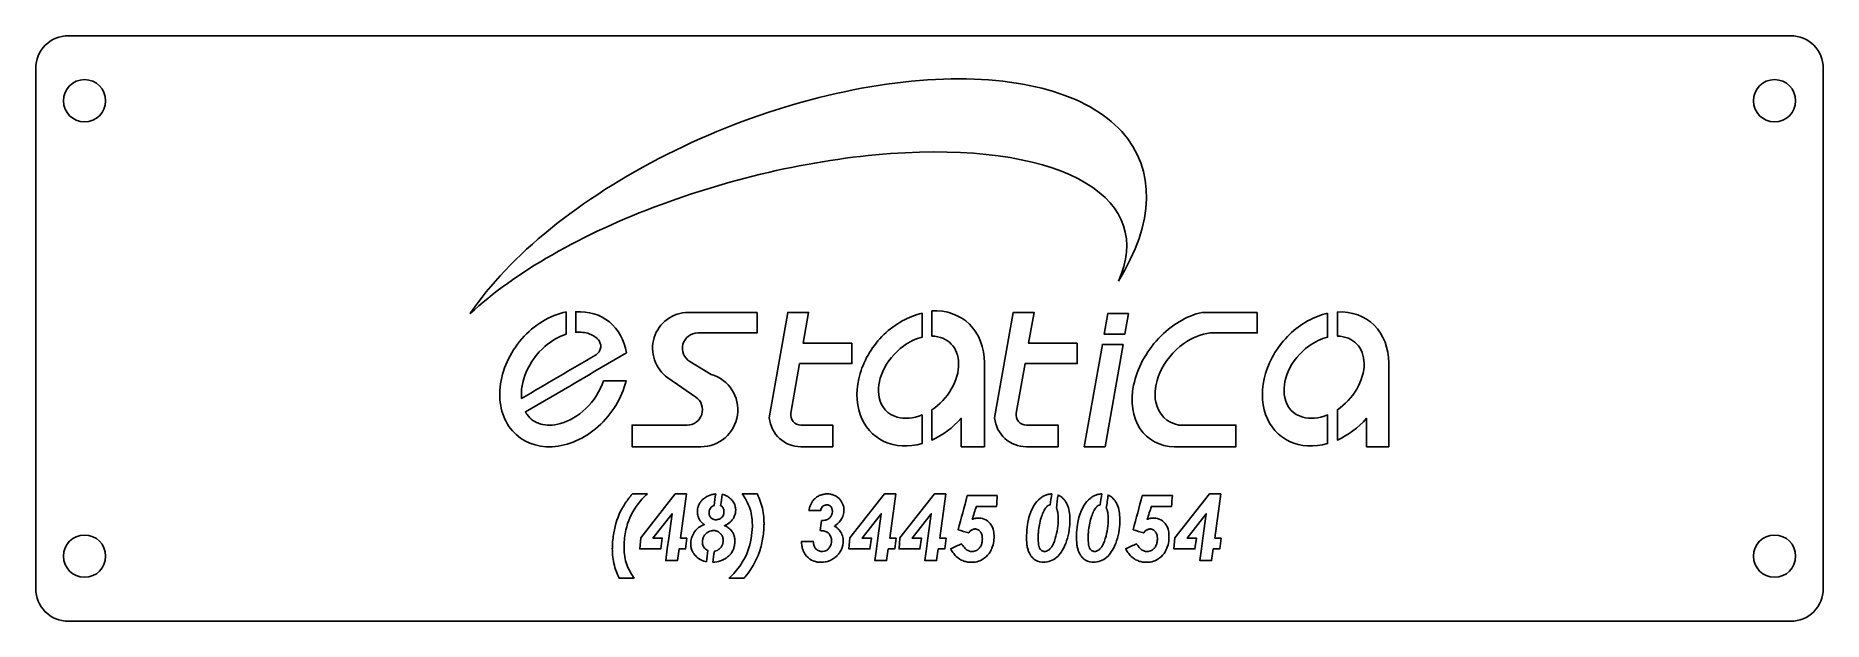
# Model space of a CAD drawing. Extents: x -131 to 144, y -50 to 40.
import ezdxf

# ---------------------------------------------------------------- set-up
doc = ezdxf.new("R2010")
doc.units = 0

msp = doc.modelspace()

# ---------------------------------------------------------------- linework, layer by layer
at = {"layer": '1'}
for points in [[(143.56, 35.26, 0.414214), (138.56, 40.26), (-126.44, 40.26, 0.414214), (-131.44, 35.26), (-131.44, -44.74, 0.414214), (-126.44, -49.74), (138.56, -49.74, 0.414214), (143.56, -44.74)], [(-20.46, -2.28), (-20.46, -5.43), (-29.6, -5.43, 0.761737), (-30.81, -9.82), (-27.51, -11.79, -0.865241), (-29.12, -22.93), (-39.71, -22.93), (-39.71, -19.6), (-31.23, -19.6, 0.735169), (-29.89, -15.3), (-34.18, -12.32, -0.735169), (-31.05, -2.28)], [(-5.89, -7), (-5.89, -10.15), (-13.93, -10.15), (-15.27, -17.75, 0.466308), (-13.72, -19.6), (-8.84, -19.6), (-8.84, -22.93), (-13.72, -22.93, -0.386919), (-18.59, -18.49), (-15.74, -2.28), (-12.54, -2.28), (-13.37, -7)], [(28.79, -7), (28.79, -10.15), (20.75, -10.15), (19.41, -17.75, 0.466308), (20.96, -19.6), (25.84, -19.6), (25.84, -22.93), (20.96, -22.93, -0.386919), (16.08, -18.49), (18.94, -2.28), (22.14, -2.28), (21.3, -7)]]:
    msp.add_lwpolyline(points, format="xyb", close=True, dxfattribs=at)
for points in [[(36.68, -2.45), (36.12, -5.6), (32.92, -5.6), (33.48, -2.45)], [(35.85, -7.18), (32.65, -7.18), (29.87, -22.93), (33.07, -22.93)], [(-31.27, -36.97), (-32.25, -36.97), (-31.31, -30.17), (-33.05, -30.17), (-38.38, -36.9), (-38.51, -38.63), (-35.29, -38.63), (-35.06, -36.97), (-36.5, -36.97), (-33.54, -33.22), (-34.05, -36.97), (-34.28, -38.63), (-34.53, -40.43), (-32.72, -40.43), (-32.47, -38.63), (-31.48, -38.63)], [(0.91, -36.97), (-0.07, -36.97), (0.87, -30.17), (-0.87, -30.17), (-6.2, -36.9), (-6.33, -38.63), (-3.11, -38.63), (-2.88, -36.97), (-4.32, -36.97), (-1.36, -33.22), (-1.87, -36.97), (-2.1, -38.63), (-2.35, -40.43), (-0.54, -40.43), (-0.29, -38.63), (0.7, -38.63)], [(8.61, -36.97), (8.39, -38.63), (7.4, -38.63), (7.15, -40.43), (5.34, -40.43), (5.59, -38.63), (5.82, -36.97), (6.33, -33.22), (3.37, -36.97), (4.81, -36.97), (4.58, -38.63), (1.37, -38.63), (1.49, -36.9), (6.82, -30.17), (8.56, -30.17), (7.63, -36.97)], [(50.91, -36.97), (49.93, -36.97), (50.87, -30.17), (49.13, -30.17), (43.8, -36.9), (43.67, -38.63), (46.89, -38.63), (47.12, -36.97), (45.68, -36.97), (48.64, -33.22), (48.13, -36.97), (47.9, -38.63), (47.65, -40.43), (49.46, -40.43), (49.71, -38.63), (50.7, -38.63)]]:
    msp.add_lwpolyline(points, close=True, dxfattribs=at)
for centre in [(-123.94, 30.26), (136.06, 30.26), (-123.94, -39.74), (136.06, -39.74)]:
    msp.add_circle(centre, 3.25, dxfattribs=at)
for points, knots in [([(35.11, 2.55), (40.7, 11.46), (40.88, 19.72), (35.63, 25.52), (35.63, 25.52), (30.37, 31.31), (20.07, 34.2), (6.99, 33.54), (6.99, 33.54), (-6.1, 32.88), (-20.95, 28.74), (-34.34, 22.01), (-34.34, 22.01), (-47.73, 15.27), (-58.61, 6.48), (-64.6, -2.46), (-64.6, -2.46), (-57.87, 3.85), (-47.45, 9.8), (-35.2, 14.33), (-35.2, 14.33), (-22.96, 18.86), (-9.67, 21.68), (2.29, 22.28), (2.29, 22.28), (14.25, 22.88), (24.12, 21.22), (30.13, 17.61), (30.13, 17.61), (36.13, 14), (37.9, 8.66), (35.11, 2.55)], [0, 0, 0, 0, 0.125, 0.125, 0.125, 0.125, 0.25, 0.25, 0.25, 0.25, 0.375, 0.375, 0.375, 0.375, 0.5, 0.5, 0.5, 0.5, 0.625, 0.625, 0.625, 0.625, 0.75, 0.75, 0.75, 0.75, 0.875, 0.875, 0.875, 0.875, 1, 1, 1, 1]), ([(-40.56, -8.49), (-45.74, -11.52), (-50.92, -14.54), (-56.1, -17.57), (-56.1, -17.57), (-56.02, -17.71), (-55.94, -17.84), (-55.86, -17.96), (-55.86, -17.96), (-55.34, -18.69), (-54.66, -19.17), (-53.76, -19.43), (-53.76, -19.43), (-52.93, -19.67), (-51.88, -19.68), (-50.72, -19.36), (-50.72, -19.36), (-49.41, -19), (-48, -18.19), (-46.81, -17.04), (-46.81, -17.04), (-45.58, -15.86), (-44.6, -14.33), (-44.08, -12.79), (-44.08, -12.79), (-42.92, -12.79), (-41.77, -12.79), (-40.61, -12.79), (-40.61, -12.79), (-41.26, -15.43), (-42.8, -17.94), (-44.91, -19.81), (-44.91, -19.81), (-47.02, -21.69), (-49.56, -22.8), (-52.01, -22.92), (-52.01, -22.92), (-54.45, -23.04), (-56.64, -22.16), (-58.12, -20.46), (-58.12, -20.46), (-59.6, -18.76), (-60.28, -16.36), (-60, -13.74), (-60, -13.74), (-59.73, -11.13), (-58.54, -8.48), (-56.66, -6.34), (-56.66, -6.34), (-54.78, -4.2), (-52.35, -2.72), (-49.86, -2.19), (-49.86, -2.19), (-49.86, -3.33), (-49.86, -4.48), (-49.86, -5.62), (-49.86, -5.62), (-50.94, -5.97), (-52.09, -6.61), (-53.1, -7.49), (-53.1, -7.49), (-54.34, -8.55), (-55.37, -9.97), (-56, -11.45), (-56, -11.45), (-56.6, -12.85), (-56.82, -14.3), (-56.71, -15.5), (-56.71, -15.5), (-52.91, -13.27), (-49.11, -11.05), (-45.31, -8.83), (-45.31, -8.83), (-45.13, -8.73), (-44.98, -8.6), (-44.86, -8.44), (-44.86, -8.44), (-44.74, -8.28), (-44.65, -8.1), (-44.59, -7.91), (-44.59, -7.91), (-44.53, -7.72), (-44.52, -7.52), (-44.53, -7.32), (-44.53, -7.32), (-44.55, -7.13), (-44.61, -6.93), (-44.7, -6.76), (-44.7, -6.76), (-44.79, -6.58), (-44.91, -6.42), (-45.06, -6.29), (-45.06, -6.29), (-45.42, -5.97), (-45.83, -5.73), (-46.31, -5.56), (-46.31, -5.56), (-46.89, -5.35), (-47.58, -5.26), (-48.36, -5.32), (-48.36, -5.32), (-48.36, -4.27), (-48.36, -3.22), (-48.36, -2.17), (-48.36, -2.17), (-46.39, -2.06), (-44.59, -2.61), (-43.19, -3.74), (-43.19, -3.74), (-41.8, -4.87), (-40.88, -6.53), (-40.56, -8.49)], [0, 0, 0, 0, 0.035714, 0.035714, 0.035714, 0.035714, 0.071429, 0.071429, 0.071429, 0.071429, 0.107143, 0.107143, 0.107143, 0.107143, 0.142857, 0.142857, 0.142857, 0.142857, 0.178571, 0.178571, 0.178571, 0.178571, 0.214286, 0.214286, 0.214286, 0.214286, 0.25, 0.25, 0.25, 0.25, 0.285714, 0.285714, 0.285714, 0.285714, 0.321429, 0.321429, 0.321429, 0.321429, 0.357143, 0.357143, 0.357143, 0.357143, 0.392857, 0.392857, 0.392857, 0.392857, 0.428571, 0.428571, 0.428571, 0.428571, 0.464286, 0.464286, 0.464286, 0.464286, 0.5, 0.5, 0.5, 0.5, 0.535714, 0.535714, 0.535714, 0.535714, 0.571429, 0.571429, 0.571429, 0.571429, 0.607143, 0.607143, 0.607143, 0.607143, 0.642857, 0.642857, 0.642857, 0.642857, 0.678571, 0.678571, 0.678571, 0.678571, 0.714286, 0.714286, 0.714286, 0.714286, 0.75, 0.75, 0.75, 0.75, 0.785714, 0.785714, 0.785714, 0.785714, 0.821429, 0.821429, 0.821429, 0.821429, 0.857143, 0.857143, 0.857143, 0.857143, 0.892857, 0.892857, 0.892857, 0.892857, 0.928571, 0.928571, 0.928571, 0.928571, 0.964286, 0.964286, 0.964286, 0.964286, 1, 1, 1, 1]), ([(4.92, -2.41), (2.83, -2.87), (0.77, -4.01), (-0.95, -5.67), (-0.95, -5.67), (-2.67, -7.33), (-3.95, -9.42), (-4.61, -11.64), (-4.61, -11.64), (-5.27, -13.85), (-5.27, -16.06), (-4.61, -17.95), (-4.61, -17.95), (-3.95, -19.83), (-2.67, -21.28), (-0.95, -22.09), (-0.95, -22.09), (0.77, -22.9), (2.83, -23.02), (4.92, -22.43), (4.92, -22.43), (4.92, -20.96), (4.92, -19.49), (4.92, -18.03), (4.92, -18.03), (3.56, -18.59), (2.2, -18.69), (1.1, -18.38), (1.1, -18.38), (-0.35, -17.97), (-1.35, -16.89), (-1.67, -15.34), (-1.67, -15.34), (-1.92, -14.16), (-1.75, -12.73), (-1.13, -11.34), (-1.13, -11.34), (-0.48, -9.85), (0.67, -8.43), (2.04, -7.44), (2.04, -7.44), (2.95, -6.79), (3.95, -6.32), (4.92, -6.09), (4.92, -6.09), (4.92, -4.87), (4.92, -3.64), (4.92, -2.41)], [0, 0, 0, 0, 0.083333, 0.083333, 0.083333, 0.083333, 0.166667, 0.166667, 0.166667, 0.166667, 0.25, 0.25, 0.25, 0.25, 0.333333, 0.333333, 0.333333, 0.333333, 0.416667, 0.416667, 0.416667, 0.416667, 0.5, 0.5, 0.5, 0.5, 0.583333, 0.583333, 0.583333, 0.583333, 0.666667, 0.666667, 0.666667, 0.666667, 0.75, 0.75, 0.75, 0.75, 0.833333, 0.833333, 0.833333, 0.833333, 0.916667, 0.916667, 0.916667, 0.916667, 1, 1, 1, 1]), ([(14.5, -10.04), (14.5, -14.34), (14.5, -18.63), (14.5, -22.93), (14.5, -22.93), (13.31, -22.93), (12.12, -22.93), (10.93, -22.93), (10.93, -22.93), (10.93, -21.47), (10.93, -20), (10.93, -18.54), (10.93, -18.54), (9.64, -20), (8.09, -21.15), (6.42, -21.89), (6.42, -21.89), (6.42, -20.33), (6.42, -18.78), (6.42, -17.23), (6.42, -17.23), (7.62, -16.44), (8.68, -15.31), (9.41, -14.07), (9.41, -14.07), (10.17, -12.78), (10.56, -11.38), (10.54, -10.15), (10.54, -10.15), (10.52, -8.91), (10.11, -7.86), (9.41, -7.13), (9.41, -7.13), (8.7, -6.38), (7.66, -5.94), (6.42, -5.92), (6.42, -5.92), (6.42, -4.63), (6.42, -3.33), (6.42, -2.04), (6.42, -2.04), (8.69, -1.91), (10.74, -2.64), (12.22, -4.1), (12.22, -4.1), (13.69, -5.56), (14.5, -7.67), (14.5, -10.04)], [0, 0, 0, 0, 0.083333, 0.083333, 0.083333, 0.083333, 0.166667, 0.166667, 0.166667, 0.166667, 0.25, 0.25, 0.25, 0.25, 0.333333, 0.333333, 0.333333, 0.333333, 0.416667, 0.416667, 0.416667, 0.416667, 0.5, 0.5, 0.5, 0.5, 0.583333, 0.583333, 0.583333, 0.583333, 0.666667, 0.666667, 0.666667, 0.666667, 0.75, 0.75, 0.75, 0.75, 0.833333, 0.833333, 0.833333, 0.833333, 0.916667, 0.916667, 0.916667, 0.916667, 1, 1, 1, 1]), ([(56.49, -2.28), (56.49, -3.33), (56.49, -4.38), (56.49, -5.43), (56.49, -5.43), (54.07, -5.43), (51.66, -5.43), (49.24, -5.43), (49.24, -5.43), (47.91, -5.57), (46.47, -6.14), (45.18, -7.06), (45.18, -7.06), (43.58, -8.18), (42.23, -9.82), (41.48, -11.56), (41.48, -11.56), (40.8, -13.13), (40.6, -14.75), (40.88, -16.08), (40.88, -16.08), (41.28, -17.96), (42.56, -19.23), (44.39, -19.6), (44.39, -19.6), (47.33, -19.6), (50.27, -19.6), (53.2, -19.6), (53.2, -19.6), (53.2, -20.71), (53.2, -21.82), (53.2, -22.93), (53.2, -22.93), (50.05, -22.93), (46.89, -22.93), (43.73, -22.93), (43.73, -22.93), (41.48, -22.88), (39.6, -21.89), (38.44, -20.14), (38.44, -20.14), (37.28, -18.39), (36.93, -16.01), (37.46, -13.45), (37.46, -13.45), (37.99, -10.9), (39.35, -8.34), (41.29, -6.28), (41.29, -6.28), (43.23, -4.22), (45.62, -2.79), (47.98, -2.28), (47.98, -2.28), (50.82, -2.28), (53.65, -2.28), (56.49, -2.28)], [0, 0, 0, 0, 0.071429, 0.071429, 0.071429, 0.071429, 0.142857, 0.142857, 0.142857, 0.142857, 0.214286, 0.214286, 0.214286, 0.214286, 0.285714, 0.285714, 0.285714, 0.285714, 0.357143, 0.357143, 0.357143, 0.357143, 0.428571, 0.428571, 0.428571, 0.428571, 0.5, 0.5, 0.5, 0.5, 0.571429, 0.571429, 0.571429, 0.571429, 0.642857, 0.642857, 0.642857, 0.642857, 0.714286, 0.714286, 0.714286, 0.714286, 0.785714, 0.785714, 0.785714, 0.785714, 0.857143, 0.857143, 0.857143, 0.857143, 0.928571, 0.928571, 0.928571, 0.928571, 1, 1, 1, 1]), ([(67.3, -2.41), (67.3, -3.64), (67.3, -4.87), (67.3, -6.09), (67.3, -6.09), (66.33, -6.32), (65.33, -6.79), (64.42, -7.44), (64.42, -7.44), (63.05, -8.43), (61.9, -9.85), (61.24, -11.34), (61.24, -11.34), (60.63, -12.73), (60.46, -14.16), (60.7, -15.34), (60.7, -15.34), (61.03, -16.89), (62.03, -17.97), (63.48, -18.38), (63.48, -18.38), (64.57, -18.69), (65.94, -18.59), (67.3, -18.03), (67.3, -18.03), (67.3, -19.49), (67.3, -20.96), (67.3, -22.43), (67.3, -22.43), (65.21, -23.02), (63.15, -22.9), (61.43, -22.09), (61.43, -22.09), (59.71, -21.28), (58.42, -19.83), (57.76, -17.95), (57.76, -17.95), (57.1, -16.06), (57.1, -13.85), (57.76, -11.64), (57.76, -11.64), (58.42, -9.42), (59.71, -7.33), (61.43, -5.67), (61.43, -5.67), (63.15, -4.01), (65.21, -2.87), (67.3, -2.41)], [0, 0, 0, 0, 0.083333, 0.083333, 0.083333, 0.083333, 0.166667, 0.166667, 0.166667, 0.166667, 0.25, 0.25, 0.25, 0.25, 0.333333, 0.333333, 0.333333, 0.333333, 0.416667, 0.416667, 0.416667, 0.416667, 0.5, 0.5, 0.5, 0.5, 0.583333, 0.583333, 0.583333, 0.583333, 0.666667, 0.666667, 0.666667, 0.666667, 0.75, 0.75, 0.75, 0.75, 0.833333, 0.833333, 0.833333, 0.833333, 0.916667, 0.916667, 0.916667, 0.916667, 1, 1, 1, 1]), ([(76.71, -10.08), (76.71, -7.75), (75.92, -5.69), (74.48, -4.25), (74.48, -4.25), (73.03, -2.81), (71.02, -2.09), (68.8, -2.21), (68.8, -2.21), (68.8, -3.45), (68.8, -4.68), (68.8, -5.92), (68.8, -5.92), (70.04, -5.94), (71.08, -6.38), (71.79, -7.13), (71.79, -7.13), (72.49, -7.86), (72.9, -8.91), (72.92, -10.15), (72.92, -10.15), (72.94, -11.38), (72.54, -12.78), (71.79, -14.07), (71.79, -14.07), (71.06, -15.31), (70, -16.44), (68.8, -17.23), (68.8, -17.23), (68.8, -18.78), (68.8, -20.33), (68.8, -21.89), (68.8, -21.89), (70.47, -21.15), (72.02, -20), (73.31, -18.54), (73.31, -18.54), (73.31, -20), (73.31, -21.47), (73.31, -22.93), (73.31, -22.93), (74.44, -22.93), (75.58, -22.93), (76.71, -22.93), (76.71, -22.93), (76.71, -18.65), (76.71, -14.36), (76.71, -10.08)], [0, 0, 0, 0, 0.083333, 0.083333, 0.083333, 0.083333, 0.166667, 0.166667, 0.166667, 0.166667, 0.25, 0.25, 0.25, 0.25, 0.333333, 0.333333, 0.333333, 0.333333, 0.416667, 0.416667, 0.416667, 0.416667, 0.5, 0.5, 0.5, 0.5, 0.583333, 0.583333, 0.583333, 0.583333, 0.666667, 0.666667, 0.666667, 0.666667, 0.75, 0.75, 0.75, 0.75, 0.833333, 0.833333, 0.833333, 0.833333, 0.916667, 0.916667, 0.916667, 0.916667, 1, 1, 1, 1]), ([(-37.35, -30.17), (-38.12, -30.17), (-38.89, -30.17), (-39.66, -30.17), (-39.66, -30.17), (-39.72, -30.25), (-39.78, -30.32), (-39.84, -30.39), (-39.84, -30.39), (-39.87, -30.43), (-39.9, -30.47), (-39.93, -30.5), (-39.93, -30.5), (-39.96, -30.54), (-39.99, -30.58), (-40.02, -30.62), (-40.02, -30.62), (-40.05, -30.65), (-40.08, -30.69), (-40.11, -30.73), (-40.11, -30.73), (-40.14, -30.77), (-40.17, -30.8), (-40.2, -30.84), (-40.2, -30.84), (-40.58, -31.34), (-40.92, -31.85), (-41.23, -32.39), (-41.23, -32.39), (-41.88, -33.56), (-42.29, -34.86), (-42.52, -36.17), (-42.52, -36.17), (-42.64, -36.88), (-42.72, -37.6), (-42.73, -38.31), (-42.73, -38.31), (-42.73, -38.41), (-42.73, -38.5), (-42.74, -38.6), (-42.74, -38.6), (-42.73, -38.72), (-42.73, -38.95), (-42.73, -38.96), (-42.73, -38.96), (-42.72, -39.38), (-42.68, -39.79), (-42.62, -40.2), (-42.62, -40.2), (-42.56, -40.64), (-42.46, -41.06), (-42.34, -41.48), (-42.34, -41.48), (-42.2, -41.93), (-42.04, -42.36), (-41.86, -42.79), (-41.86, -42.79), (-41.85, -42.8), (-41.76, -43.01), (-41.71, -43.12), (-41.71, -43.12), (-40.94, -43.12), (-40.17, -43.12), (-39.4, -43.12), (-39.4, -43.12), (-39.47, -43.01), (-39.61, -42.8), (-39.61, -42.79), (-39.61, -42.79), (-39.63, -42.77), (-39.64, -42.75), (-39.66, -42.72), (-39.66, -42.72), (-39.67, -42.7), (-39.68, -42.68), (-39.7, -42.66), (-39.7, -42.66), (-39.95, -42.23), (-40.19, -41.79), (-40.39, -41.33), (-40.39, -41.33), (-40.56, -40.95), (-40.69, -40.55), (-40.77, -40.14), (-40.77, -40.14), (-40.86, -39.7), (-40.92, -39.26), (-40.93, -38.81), (-40.93, -38.81), (-40.93, -38.8), (-40.94, -38.55), (-40.94, -38.42), (-40.94, -38.42), (-40.94, -38.32), (-40.94, -38.23), (-40.94, -38.13), (-40.94, -38.13), (-40.92, -37.31), (-40.83, -36.49), (-40.65, -35.69), (-40.65, -35.69), (-40.36, -34.41), (-39.83, -33.19), (-39.08, -32.12), (-39.08, -32.12), (-38.64, -31.49), (-38.13, -30.9), (-37.56, -30.37), (-37.56, -30.37), (-37.49, -30.3), (-37.42, -30.24), (-37.35, -30.17)], [0, 0, 0, 0, 0.035714, 0.035714, 0.035714, 0.035714, 0.071429, 0.071429, 0.071429, 0.071429, 0.107143, 0.107143, 0.107143, 0.107143, 0.142857, 0.142857, 0.142857, 0.142857, 0.178571, 0.178571, 0.178571, 0.178571, 0.214286, 0.214286, 0.214286, 0.214286, 0.25, 0.25, 0.25, 0.25, 0.285714, 0.285714, 0.285714, 0.285714, 0.321429, 0.321429, 0.321429, 0.321429, 0.357143, 0.357143, 0.357143, 0.357143, 0.392857, 0.392857, 0.392857, 0.392857, 0.428571, 0.428571, 0.428571, 0.428571, 0.464286, 0.464286, 0.464286, 0.464286, 0.5, 0.5, 0.5, 0.5, 0.535714, 0.535714, 0.535714, 0.535714, 0.571429, 0.571429, 0.571429, 0.571429, 0.607143, 0.607143, 0.607143, 0.607143, 0.642857, 0.642857, 0.642857, 0.642857, 0.678571, 0.678571, 0.678571, 0.678571, 0.714286, 0.714286, 0.714286, 0.714286, 0.75, 0.75, 0.75, 0.75, 0.785714, 0.785714, 0.785714, 0.785714, 0.821429, 0.821429, 0.821429, 0.821429, 0.857143, 0.857143, 0.857143, 0.857143, 0.892857, 0.892857, 0.892857, 0.892857, 0.928571, 0.928571, 0.928571, 0.928571, 0.964286, 0.964286, 0.964286, 0.964286, 1, 1, 1, 1]), ([(-23.76, -32.67), (-23.76, -32.6), (-23.77, -32.52), (-23.77, -32.45), (-23.77, -32.45), (-23.77, -32.4), (-23.78, -32.35), (-23.79, -32.29), (-23.79, -32.29), (-23.81, -32.19), (-23.83, -32.08), (-23.86, -31.98), (-23.86, -31.98), (-23.87, -31.95), (-23.88, -31.93), (-23.89, -31.9), (-23.89, -31.9), (-23.89, -31.89), (-23.9, -31.88), (-23.9, -31.87), (-23.9, -31.87), (-23.98, -31.66), (-24.09, -31.45), (-24.24, -31.26), (-24.24, -31.26), (-24.38, -31.08), (-24.55, -30.91), (-24.73, -30.77), (-24.73, -30.77), (-24.88, -30.64), (-25.05, -30.54), (-25.23, -30.45), (-25.23, -30.45), (-25.43, -30.36), (-25.63, -30.29), (-25.84, -30.25), (-25.84, -30.25), (-25.92, -30.82), (-26, -31.38), (-26.08, -31.95), (-26.08, -31.95), (-25.96, -32.01), (-25.85, -32.1), (-25.77, -32.21), (-25.77, -32.21), (-25.69, -32.31), (-25.63, -32.44), (-25.59, -32.58), (-25.59, -32.58), (-25.57, -32.66), (-25.57, -32.75), (-25.56, -32.83), (-25.56, -32.83), (-25.56, -32.83), (-25.56, -32.89), (-25.56, -32.92), (-25.56, -32.92), (-25.56, -32.94), (-25.56, -32.96), (-25.56, -32.98), (-25.56, -32.98), (-25.56, -32.99), (-25.56, -33), (-25.56, -33.01), (-25.56, -33.01), (-25.56, -33.02), (-25.56, -33.03), (-25.56, -33.04), (-25.56, -33.04), (-25.56, -33.05), (-25.56, -33.06), (-25.57, -33.07), (-25.57, -33.07), (-25.57, -33.08), (-25.57, -33.09), (-25.57, -33.1), (-25.57, -33.1), (-25.58, -33.19), (-25.6, -33.27), (-25.63, -33.35), (-25.63, -33.35), (-25.63, -33.36), (-25.65, -33.4), (-25.66, -33.42), (-25.66, -33.42), (-25.71, -33.54), (-25.78, -33.64), (-25.86, -33.73), (-25.86, -33.73), (-25.95, -33.83), (-26.06, -33.91), (-26.17, -33.98), (-26.17, -33.98), (-26.3, -34.06), (-26.45, -34.11), (-26.6, -34.13), (-26.6, -34.13), (-26.65, -34.14), (-26.7, -34.14), (-26.75, -34.14), (-26.75, -34.14), (-26.77, -34.14), (-26.79, -34.15), (-26.81, -34.15), (-26.81, -34.15), (-26.83, -34.15), (-26.85, -34.14), (-26.87, -34.14), (-26.87, -34.14), (-26.92, -34.14), (-26.97, -34.14), (-27.02, -34.13), (-27.02, -34.13), (-27.06, -34.12), (-27.09, -34.12), (-27.13, -34.11), (-27.13, -34.11), (-27.27, -34.07), (-27.41, -34), (-27.52, -33.9), (-27.52, -33.9), (-27.64, -33.79), (-27.73, -33.65), (-27.79, -33.51), (-27.79, -33.51), (-27.79, -33.5), (-27.79, -33.49), (-27.8, -33.48), (-27.8, -33.48), (-27.82, -33.41), (-27.84, -33.35), (-27.85, -33.28), (-27.85, -33.28), (-27.86, -33.22), (-27.86, -33.17), (-27.86, -33.12), (-27.86, -33.12), (-27.86, -33.1), (-27.86, -33.08), (-27.86, -33.06), (-27.86, -33.06), (-27.86, -33.05), (-27.86, -33.03), (-27.86, -33.02), (-27.86, -33.02), (-27.86, -32.96), (-27.85, -32.9), (-27.84, -32.84), (-27.84, -32.84), (-27.84, -32.83), (-27.84, -32.81), (-27.84, -32.8), (-27.84, -32.8), (-27.84, -32.8), (-27.84, -32.8), (-27.84, -32.79), (-27.84, -32.79), (-27.83, -32.75), (-27.82, -32.72), (-27.81, -32.68), (-27.81, -32.68), (-27.76, -32.56), (-27.7, -32.44), (-27.62, -32.34), (-27.62, -32.34), (-27.56, -32.25), (-27.48, -32.18), (-27.4, -32.11), (-27.4, -32.11), (-27.3, -32.03), (-27.2, -31.97), (-27.08, -31.93), (-27.08, -31.93), (-27, -31.35), (-26.92, -30.76), (-26.84, -30.18), (-26.84, -30.18), (-27.05, -30.19), (-27.25, -30.23), (-27.44, -30.28), (-27.44, -30.28), (-27.79, -30.36), (-28.13, -30.51), (-28.43, -30.7), (-28.43, -30.7), (-28.53, -30.77), (-28.62, -30.83), (-28.7, -30.91), (-28.7, -30.91), (-28.76, -30.95), (-28.81, -30.99), (-28.85, -31.04), (-28.85, -31.04), (-28.98, -31.17), (-29.1, -31.31), (-29.2, -31.46), (-29.2, -31.46), (-29.24, -31.51), (-29.27, -31.57), (-29.31, -31.63), (-29.31, -31.63), (-29.32, -31.65), (-29.33, -31.67), (-29.34, -31.69), (-29.34, -31.69), (-29.35, -31.71), (-29.36, -31.73), (-29.37, -31.75), (-29.37, -31.75), (-29.42, -31.85), (-29.47, -31.95), (-29.51, -32.06), (-29.51, -32.06), (-29.53, -32.12), (-29.55, -32.19), (-29.57, -32.25), (-29.57, -32.25), (-29.61, -32.4), (-29.64, -32.56), (-29.65, -32.72), (-29.65, -32.72), (-29.65, -32.78), (-29.66, -32.85), (-29.66, -32.92), (-29.66, -32.92), (-29.66, -32.96), (-29.66, -33), (-29.65, -33.05), (-29.65, -33.05), (-29.65, -33.08), (-29.65, -33.12), (-29.65, -33.16), (-29.65, -33.16), (-29.64, -33.26), (-29.62, -33.36), (-29.6, -33.45), (-29.6, -33.45), (-29.57, -33.58), (-29.53, -33.7), (-29.48, -33.82), (-29.48, -33.82), (-29.45, -33.92), (-29.4, -34.01), (-29.35, -34.1), (-29.35, -34.1), (-29.35, -34.1), (-29.32, -34.16), (-29.3, -34.19), (-29.3, -34.19), (-29.29, -34.2), (-29.28, -34.21), (-29.28, -34.23), (-29.28, -34.23), (-29.25, -34.26), (-29.23, -34.29), (-29.21, -34.33), (-29.21, -34.33), (-29.2, -34.34), (-29.19, -34.35), (-29.18, -34.36), (-29.18, -34.36), (-29.12, -34.44), (-29.06, -34.51), (-28.99, -34.58), (-28.99, -34.58), (-28.96, -34.61), (-28.93, -34.63), (-28.89, -34.66), (-28.89, -34.66), (-28.86, -34.69), (-28.82, -34.72), (-28.77, -34.75), (-28.77, -34.75), (-28.73, -34.79), (-28.68, -34.82), (-28.62, -34.86), (-28.62, -34.86), (-28.61, -34.87), (-28.59, -34.88), (-28.57, -34.89), (-28.57, -34.89), (-28.61, -34.91), (-28.65, -34.92), (-28.69, -34.94), (-28.69, -34.94), (-28.7, -34.94), (-28.72, -34.95), (-28.74, -34.96), (-28.74, -34.96), (-28.76, -34.97), (-28.78, -34.98), (-28.8, -34.98), (-28.8, -34.98), (-29.11, -35.12), (-29.41, -35.29), (-29.67, -35.52), (-29.67, -35.52), (-30, -35.81), (-30.25, -36.19), (-30.42, -36.6), (-30.42, -36.6), (-30.53, -36.86), (-30.61, -37.13), (-30.66, -37.41), (-30.66, -37.41), (-30.66, -37.45), (-30.67, -37.49), (-30.67, -37.53), (-30.67, -37.53), (-30.68, -37.63), (-30.68, -37.73), (-30.68, -37.83), (-30.68, -37.83), (-30.68, -37.91), (-30.68, -37.99), (-30.67, -38.08), (-30.67, -38.08), (-30.67, -38.14), (-30.66, -38.2), (-30.65, -38.26), (-30.65, -38.26), (-30.64, -38.35), (-30.62, -38.43), (-30.6, -38.51), (-30.6, -38.51), (-30.58, -38.61), (-30.55, -38.71), (-30.51, -38.8), (-30.51, -38.8), (-30.48, -38.88), (-30.44, -38.96), (-30.41, -39.03), (-30.41, -39.03), (-30.4, -39.05), (-30.39, -39.07), (-30.38, -39.09), (-30.38, -39.09), (-30.35, -39.14), (-30.32, -39.2), (-30.28, -39.25), (-30.28, -39.25), (-30.24, -39.32), (-30.19, -39.39), (-30.14, -39.45), (-30.14, -39.45), (-30, -39.64), (-29.84, -39.8), (-29.67, -39.95), (-29.67, -39.95), (-29.27, -40.29), (-28.78, -40.51), (-28.27, -40.61), (-28.27, -40.61), (-28.19, -40.04), (-28.12, -39.47), (-28.04, -38.89), (-28.04, -38.89), (-28.11, -38.86), (-28.18, -38.83), (-28.24, -38.79), (-28.24, -38.79), (-28.36, -38.71), (-28.47, -38.61), (-28.57, -38.5), (-28.57, -38.5), (-28.64, -38.42), (-28.7, -38.33), (-28.75, -38.23), (-28.75, -38.23), (-28.81, -38.12), (-28.84, -38.01), (-28.87, -37.89), (-28.87, -37.89), (-28.88, -37.82), (-28.89, -37.74), (-28.89, -37.66), (-28.89, -37.66), (-28.89, -37.65), (-28.89, -37.63), (-28.89, -37.61), (-28.89, -37.61), (-28.89, -37.55), (-28.89, -37.5), (-28.88, -37.44), (-28.88, -37.44), (-28.88, -37.41), (-28.88, -37.38), (-28.87, -37.35), (-28.87, -37.35), (-28.87, -37.29), (-28.86, -37.24), (-28.84, -37.18), (-28.84, -37.18), (-28.83, -37.12), (-28.82, -37.07), (-28.8, -37.01), (-28.8, -37.01), (-28.78, -36.96), (-28.76, -36.9), (-28.74, -36.85), (-28.74, -36.85), (-28.71, -36.78), (-28.67, -36.72), (-28.64, -36.65), (-28.64, -36.65), (-28.61, -36.62), (-28.59, -36.58), (-28.56, -36.54), (-28.56, -36.54), (-28.52, -36.49), (-28.48, -36.43), (-28.43, -36.38), (-28.43, -36.38), (-28.36, -36.3), (-28.28, -36.23), (-28.2, -36.17), (-28.2, -36.17), (-28.15, -36.13), (-28.1, -36.09), (-28.04, -36.06), (-28.04, -36.06), (-28.04, -36.05), (-27.98, -36.02), (-27.95, -36), (-27.95, -36), (-27.82, -35.93), (-27.68, -35.88), (-27.54, -35.85), (-27.54, -35.85), (-27.52, -35.85), (-27.51, -35.85), (-27.49, -35.84), (-27.49, -35.84), (-27.42, -35.83), (-27.35, -35.82), (-27.28, -35.82), (-27.28, -35.82), (-27.23, -35.82), (-27.19, -35.81), (-27.15, -35.81), (-27.15, -35.81), (-27.13, -35.81), (-27.12, -35.81), (-27.11, -35.81), (-27.11, -35.81), (-27.1, -35.81), (-27.09, -35.81), (-27.07, -35.81), (-27.07, -35.81), (-27.01, -35.82), (-26.95, -35.82), (-26.89, -35.84), (-26.89, -35.84), (-26.86, -35.84), (-26.82, -35.85), (-26.78, -35.86), (-26.78, -35.86), (-26.65, -35.89), (-26.53, -35.94), (-26.41, -36.02), (-26.41, -36.02), (-26.37, -36.04), (-26.33, -36.07), (-26.29, -36.1), (-26.29, -36.1), (-26.25, -36.13), (-26.22, -36.16), (-26.18, -36.19), (-26.18, -36.19), (-26.15, -36.23), (-26.11, -36.26), (-26.08, -36.3), (-26.08, -36.3), (-26.07, -36.31), (-26.06, -36.32), (-26.05, -36.32), (-26.05, -36.32), (-26, -36.39), (-25.94, -36.46), (-25.9, -36.53), (-25.9, -36.53), (-25.88, -36.57), (-25.85, -36.62), (-25.83, -36.66), (-25.83, -36.66), (-25.8, -36.71), (-25.78, -36.77), (-25.76, -36.83), (-25.76, -36.83), (-25.74, -36.91), (-25.72, -37), (-25.7, -37.08), (-25.7, -37.08), (-25.7, -37.13), (-25.69, -37.18), (-25.69, -37.23), (-25.69, -37.23), (-25.69, -37.26), (-25.69, -37.3), (-25.68, -37.34), (-25.68, -37.34), (-25.69, -37.36), (-25.69, -37.38), (-25.69, -37.41), (-25.69, -37.41), (-25.69, -37.47), (-25.69, -37.53), (-25.7, -37.59), (-25.7, -37.59), (-25.71, -37.64), (-25.72, -37.68), (-25.73, -37.73), (-25.73, -37.73), (-25.74, -37.8), (-25.76, -37.87), (-25.79, -37.94), (-25.79, -37.94), (-25.8, -37.98), (-25.82, -38.02), (-25.84, -38.06), (-25.84, -38.06), (-25.84, -38.06), (-25.86, -38.11), (-25.88, -38.14), (-25.88, -38.14), (-25.96, -38.29), (-26.06, -38.42), (-26.19, -38.54), (-26.19, -38.54), (-26.29, -38.64), (-26.41, -38.73), (-26.53, -38.8), (-26.53, -38.8), (-26.56, -38.82), (-26.6, -38.84), (-26.63, -38.85), (-26.63, -38.85), (-26.76, -38.92), (-26.9, -38.96), (-27.04, -38.99), (-27.04, -38.99), (-27.12, -39.55), (-27.2, -40.12), (-27.27, -40.68), (-27.27, -40.68), (-27.16, -40.68), (-27.05, -40.67), (-26.95, -40.66), (-26.95, -40.66), (-26.57, -40.62), (-26.19, -40.52), (-25.84, -40.37), (-25.84, -40.37), (-25.78, -40.35), (-25.66, -40.29), (-25.66, -40.29), (-25.66, -40.29), (-25.64, -40.28), (-25.63, -40.28), (-25.62, -40.27), (-25.62, -40.27), (-25.55, -40.23), (-25.47, -40.19), (-25.4, -40.15), (-25.4, -40.15), (-25.38, -40.14), (-25.36, -40.12), (-25.33, -40.11), (-25.33, -40.11), (-25.28, -40.07), (-25.22, -40.04), (-25.16, -40), (-25.16, -40), (-25.16, -39.99), (-25.05, -39.92), (-25, -39.87), (-25, -39.87), (-24.92, -39.8), (-24.84, -39.73), (-24.76, -39.65), (-24.76, -39.65), (-24.74, -39.63), (-24.72, -39.61), (-24.7, -39.59), (-24.7, -39.59), (-24.64, -39.52), (-24.58, -39.45), (-24.52, -39.37), (-24.52, -39.37), (-24.51, -39.37), (-24.44, -39.26), (-24.4, -39.21), (-24.4, -39.21), (-24.34, -39.12), (-24.29, -39.02), (-24.24, -38.92), (-24.24, -38.92), (-24.22, -38.9), (-24.21, -38.88), (-24.2, -38.85), (-24.2, -38.85), (-24.13, -38.72), (-24.08, -38.58), (-24.04, -38.43), (-24.04, -38.43), (-24.03, -38.43), (-24, -38.3), (-23.98, -38.24), (-23.98, -38.24), (-23.96, -38.16), (-23.95, -38.08), (-23.93, -38), (-23.93, -38), (-23.93, -37.97), (-23.93, -37.94), (-23.92, -37.91), (-23.92, -37.91), (-23.91, -37.85), (-23.9, -37.72), (-23.9, -37.71), (-23.9, -37.71), (-23.9, -37.7), (-23.9, -37.68), (-23.9, -37.67), (-23.9, -37.67), (-23.9, -37.66), (-23.9, -37.64), (-23.89, -37.63), (-23.89, -37.63), (-23.89, -37.62), (-23.89, -37.49), (-23.89, -37.43), (-23.89, -37.43), (-23.89, -37.41), (-23.89, -37.39), (-23.89, -37.38), (-23.89, -37.38), (-23.89, -37.36), (-23.89, -37.35), (-23.89, -37.33), (-23.89, -37.33), (-23.89, -37.16), (-23.92, -36.98), (-23.95, -36.81), (-23.95, -36.81), (-23.98, -36.65), (-24.03, -36.5), (-24.1, -36.36), (-24.1, -36.36), (-24.17, -36.18), (-24.27, -36.02), (-24.39, -35.87), (-24.39, -35.87), (-24.55, -35.65), (-24.76, -35.47), (-24.98, -35.32), (-24.98, -35.32), (-25.12, -35.23), (-25.26, -35.17), (-25.41, -35.1), (-25.41, -35.1), (-25.44, -35.09), (-25.46, -35.08), (-25.49, -35.07), (-25.49, -35.07), (-25.46, -35.05), (-25.44, -35.04), (-25.41, -35.03), (-25.41, -35.03), (-25.27, -34.96), (-25.14, -34.9), (-25.02, -34.82), (-25.02, -34.82), (-24.74, -34.64), (-24.48, -34.43), (-24.28, -34.17), (-24.28, -34.17), (-24.04, -33.86), (-23.87, -33.5), (-23.8, -33.11), (-23.8, -33.11), (-23.79, -33.08), (-23.79, -33.06), (-23.79, -33.04), (-23.79, -33.04), (-23.79, -33.03), (-23.79, -33.02), (-23.78, -33.01), (-23.78, -33.01), (-23.77, -32.93), (-23.77, -32.85), (-23.77, -32.77), (-23.77, -32.77), (-23.76, -32.73), (-23.76, -32.7), (-23.76, -32.67)], [0, 0, 0, 0, 0.005747, 0.005747, 0.005747, 0.005747, 0.011494, 0.011494, 0.011494, 0.011494, 0.017241, 0.017241, 0.017241, 0.017241, 0.022989, 0.022989, 0.022989, 0.022989, 0.028736, 0.028736, 0.028736, 0.028736, 0.034483, 0.034483, 0.034483, 0.034483, 0.04023, 0.04023, 0.04023, 0.04023, 0.045977, 0.045977, 0.045977, 0.045977, 0.051724, 0.051724, 0.051724, 0.051724, 0.057471, 0.057471, 0.057471, 0.057471, 0.063218, 0.063218, 0.063218, 0.063218, 0.068966, 0.068966, 0.068966, 0.068966, 0.074713, 0.074713, 0.074713, 0.074713, 0.08046, 0.08046, 0.08046, 0.08046, 0.086207, 0.086207, 0.086207, 0.086207, 0.091954, 0.091954, 0.091954, 0.091954, 0.097701, 0.097701, 0.097701, 0.097701, 0.103448, 0.103448, 0.103448, 0.103448, 0.109195, 0.109195, 0.109195, 0.109195, 0.114943, 0.114943, 0.114943, 0.114943, 0.12069, 0.12069, 0.12069, 0.12069, 0.126437, 0.126437, 0.126437, 0.126437, 0.132184, 0.132184, 0.132184, 0.132184, 0.137931, 0.137931, 0.137931, 0.137931, 0.143678, 0.143678, 0.143678, 0.143678, 0.149425, 0.149425, 0.149425, 0.149425, 0.155172, 0.155172, 0.155172, 0.155172, 0.16092, 0.16092, 0.16092, 0.16092, 0.166667, 0.166667, 0.166667, 0.166667, 0.172414, 0.172414, 0.172414, 0.172414, 0.178161, 0.178161, 0.178161, 0.178161, 0.183908, 0.183908, 0.183908, 0.183908, 0.189655, 0.189655, 0.189655, 0.189655, 0.195402, 0.195402, 0.195402, 0.195402, 0.201149, 0.201149, 0.201149, 0.201149, 0.206897, 0.206897, 0.206897, 0.206897, 0.212644, 0.212644, 0.212644, 0.212644, 0.218391, 0.218391, 0.218391, 0.218391, 0.224138, 0.224138, 0.224138, 0.224138, 0.229885, 0.229885, 0.229885, 0.229885, 0.235632, 0.235632, 0.235632, 0.235632, 0.241379, 0.241379, 0.241379, 0.241379, 0.247126, 0.247126, 0.247126, 0.247126, 0.252874, 0.252874, 0.252874, 0.252874, 0.258621, 0.258621, 0.258621, 0.258621, 0.264368, 0.264368, 0.264368, 0.264368, 0.270115, 0.270115, 0.270115, 0.270115, 0.275862, 0.275862, 0.275862, 0.275862, 0.281609, 0.281609, 0.281609, 0.281609, 0.287356, 0.287356, 0.287356, 0.287356, 0.293103, 0.293103, 0.293103, 0.293103, 0.298851, 0.298851, 0.298851, 0.298851, 0.304598, 0.304598, 0.304598, 0.304598, 0.310345, 0.310345, 0.310345, 0.310345, 0.316092, 0.316092, 0.316092, 0.316092, 0.321839, 0.321839, 0.321839, 0.321839, 0.327586, 0.327586, 0.327586, 0.327586, 0.333333, 0.333333, 0.333333, 0.333333, 0.33908, 0.33908, 0.33908, 0.33908, 0.344828, 0.344828, 0.344828, 0.344828, 0.350575, 0.350575, 0.350575, 0.350575, 0.356322, 0.356322, 0.356322, 0.356322, 0.362069, 0.362069, 0.362069, 0.362069, 0.367816, 0.367816, 0.367816, 0.367816, 0.373563, 0.373563, 0.373563, 0.373563, 0.37931, 0.37931, 0.37931, 0.37931, 0.385057, 0.385057, 0.385057, 0.385057, 0.390805, 0.390805, 0.390805, 0.390805, 0.396552, 0.396552, 0.396552, 0.396552, 0.402299, 0.402299, 0.402299, 0.402299, 0.408046, 0.408046, 0.408046, 0.408046, 0.413793, 0.413793, 0.413793, 0.413793, 0.41954, 0.41954, 0.41954, 0.41954, 0.425287, 0.425287, 0.425287, 0.425287, 0.431034, 0.431034, 0.431034, 0.431034, 0.436782, 0.436782, 0.436782, 0.436782, 0.442529, 0.442529, 0.442529, 0.442529, 0.448276, 0.448276, 0.448276, 0.448276, 0.454023, 0.454023, 0.454023, 0.454023, 0.45977, 0.45977, 0.45977, 0.45977, 0.465517, 0.465517, 0.465517, 0.465517, 0.471264, 0.471264, 0.471264, 0.471264, 0.477011, 0.477011, 0.477011, 0.477011, 0.482759, 0.482759, 0.482759, 0.482759, 0.488506, 0.488506, 0.488506, 0.488506, 0.494253, 0.494253, 0.494253, 0.494253, 0.5, 0.5, 0.5, 0.5, 0.505747, 0.505747, 0.505747, 0.505747, 0.511494, 0.511494, 0.511494, 0.511494, 0.517241, 0.517241, 0.517241, 0.517241, 0.522989, 0.522989, 0.522989, 0.522989, 0.528736, 0.528736, 0.528736, 0.528736, 0.534483, 0.534483, 0.534483, 0.534483, 0.54023, 0.54023, 0.54023, 0.54023, 0.545977, 0.545977, 0.545977, 0.545977, 0.551724, 0.551724, 0.551724, 0.551724, 0.557471, 0.557471, 0.557471, 0.557471, 0.563218, 0.563218, 0.563218, 0.563218, 0.568966, 0.568966, 0.568966, 0.568966, 0.574713, 0.574713, 0.574713, 0.574713, 0.58046, 0.58046, 0.58046, 0.58046, 0.586207, 0.586207, 0.586207, 0.586207, 0.591954, 0.591954, 0.591954, 0.591954, 0.597701, 0.597701, 0.597701, 0.597701, 0.603448, 0.603448, 0.603448, 0.603448, 0.609195, 0.609195, 0.609195, 0.609195, 0.614943, 0.614943, 0.614943, 0.614943, 0.62069, 0.62069, 0.62069, 0.62069, 0.626437, 0.626437, 0.626437, 0.626437, 0.632184, 0.632184, 0.632184, 0.632184, 0.637931, 0.637931, 0.637931, 0.637931, 0.643678, 0.643678, 0.643678, 0.643678, 0.649425, 0.649425, 0.649425, 0.649425, 0.655172, 0.655172, 0.655172, 0.655172, 0.66092, 0.66092, 0.66092, 0.66092, 0.666667, 0.666667, 0.666667, 0.666667, 0.672414, 0.672414, 0.672414, 0.672414, 0.678161, 0.678161, 0.678161, 0.678161, 0.683908, 0.683908, 0.683908, 0.683908, 0.689655, 0.689655, 0.689655, 0.689655, 0.695402, 0.695402, 0.695402, 0.695402, 0.701149, 0.701149, 0.701149, 0.701149, 0.706897, 0.706897, 0.706897, 0.706897, 0.712644, 0.712644, 0.712644, 0.712644, 0.718391, 0.718391, 0.718391, 0.718391, 0.724138, 0.724138, 0.724138, 0.724138, 0.729885, 0.729885, 0.729885, 0.729885, 0.735632, 0.735632, 0.735632, 0.735632, 0.741379, 0.741379, 0.741379, 0.741379, 0.747126, 0.747126, 0.747126, 0.747126, 0.752874, 0.752874, 0.752874, 0.752874, 0.758621, 0.758621, 0.758621, 0.758621, 0.764368, 0.764368, 0.764368, 0.764368, 0.770115, 0.770115, 0.770115, 0.770115, 0.775862, 0.775862, 0.775862, 0.775862, 0.781609, 0.781609, 0.781609, 0.781609, 0.787356, 0.787356, 0.787356, 0.787356, 0.793103, 0.793103, 0.793103, 0.793103, 0.798851, 0.798851, 0.798851, 0.798851, 0.804598, 0.804598, 0.804598, 0.804598, 0.810345, 0.810345, 0.810345, 0.810345, 0.816092, 0.816092, 0.816092, 0.816092, 0.821839, 0.821839, 0.821839, 0.821839, 0.827586, 0.827586, 0.827586, 0.827586, 0.833333, 0.833333, 0.833333, 0.833333, 0.83908, 0.83908, 0.83908, 0.83908, 0.844828, 0.844828, 0.844828, 0.844828, 0.850575, 0.850575, 0.850575, 0.850575, 0.856322, 0.856322, 0.856322, 0.856322, 0.862069, 0.862069, 0.862069, 0.862069, 0.867816, 0.867816, 0.867816, 0.867816, 0.873563, 0.873563, 0.873563, 0.873563, 0.87931, 0.87931, 0.87931, 0.87931, 0.885057, 0.885057, 0.885057, 0.885057, 0.890805, 0.890805, 0.890805, 0.890805, 0.896552, 0.896552, 0.896552, 0.896552, 0.902299, 0.902299, 0.902299, 0.902299, 0.908046, 0.908046, 0.908046, 0.908046, 0.913793, 0.913793, 0.913793, 0.913793, 0.91954, 0.91954, 0.91954, 0.91954, 0.925287, 0.925287, 0.925287, 0.925287, 0.931034, 0.931034, 0.931034, 0.931034, 0.936782, 0.936782, 0.936782, 0.936782, 0.942529, 0.942529, 0.942529, 0.942529, 0.948276, 0.948276, 0.948276, 0.948276, 0.954023, 0.954023, 0.954023, 0.954023, 0.95977, 0.95977, 0.95977, 0.95977, 0.965517, 0.965517, 0.965517, 0.965517, 0.971264, 0.971264, 0.971264, 0.971264, 0.977011, 0.977011, 0.977011, 0.977011, 0.982759, 0.982759, 0.982759, 0.982759, 0.988506, 0.988506, 0.988506, 0.988506, 0.994253, 0.994253, 0.994253, 0.994253, 1, 1, 1, 1]), ([(-19.4, -34.7), (-19.4, -34.65), (-19.4, -34.6), (-19.4, -34.55), (-19.4, -34.55), (-19.41, -34.5), (-19.41, -34.46), (-19.41, -34.41), (-19.41, -34.41), (-19.41, -33.94), (-19.46, -33.48), (-19.53, -33.02), (-19.53, -33.02), (-19.6, -32.59), (-19.69, -32.16), (-19.82, -31.74), (-19.82, -31.74), (-19.95, -31.32), (-20.1, -30.91), (-20.28, -30.51), (-20.28, -30.51), (-20.28, -30.5), (-20.38, -30.28), (-20.43, -30.17), (-20.43, -30.17), (-21.2, -30.17), (-21.97, -30.17), (-22.74, -30.17), (-22.74, -30.17), (-22.66, -30.28), (-22.53, -30.49), (-22.52, -30.5), (-22.52, -30.5), (-22.51, -30.53), (-22.5, -30.55), (-22.48, -30.57), (-22.48, -30.57), (-22.47, -30.59), (-22.46, -30.61), (-22.44, -30.64), (-22.44, -30.64), (-22.2, -31.04), (-21.97, -31.46), (-21.78, -31.89), (-21.78, -31.89), (-21.6, -32.29), (-21.46, -32.72), (-21.37, -33.15), (-21.37, -33.15), (-21.27, -33.59), (-21.22, -34.03), (-21.21, -34.48), (-21.21, -34.48), (-21.21, -34.49), (-21.2, -34.74), (-21.2, -34.87), (-21.2, -34.87), (-21.2, -34.97), (-21.2, -35.07), (-21.2, -35.16), (-21.2, -35.16), (-21.21, -35.79), (-21.27, -36.42), (-21.38, -37.04), (-21.38, -37.04), (-21.6, -38.32), (-22.06, -39.57), (-22.74, -40.69), (-22.74, -40.69), (-23.25, -41.51), (-23.87, -42.26), (-24.57, -42.92), (-24.57, -42.92), (-24.65, -42.99), (-24.72, -43.05), (-24.79, -43.12), (-24.79, -43.12), (-24.02, -43.12), (-23.25, -43.12), (-22.48, -43.12), (-22.48, -43.12), (-22.42, -43.05), (-22.36, -42.97), (-22.3, -42.9), (-22.3, -42.9), (-21.99, -42.53), (-21.7, -42.15), (-21.44, -41.75), (-21.44, -41.75), (-20.93, -41), (-20.51, -40.19), (-20.2, -39.34), (-20.2, -39.34), (-19.94, -38.62), (-19.75, -37.87), (-19.62, -37.12), (-19.62, -37.12), (-19.49, -36.42), (-19.42, -35.7), (-19.41, -34.99), (-19.41, -34.99), (-19.41, -34.89), (-19.4, -34.79), (-19.4, -34.7)], [0, 0, 0, 0, 0.038462, 0.038462, 0.038462, 0.038462, 0.076923, 0.076923, 0.076923, 0.076923, 0.115385, 0.115385, 0.115385, 0.115385, 0.153846, 0.153846, 0.153846, 0.153846, 0.192308, 0.192308, 0.192308, 0.192308, 0.230769, 0.230769, 0.230769, 0.230769, 0.269231, 0.269231, 0.269231, 0.269231, 0.307692, 0.307692, 0.307692, 0.307692, 0.346154, 0.346154, 0.346154, 0.346154, 0.384615, 0.384615, 0.384615, 0.384615, 0.423077, 0.423077, 0.423077, 0.423077, 0.461538, 0.461538, 0.461538, 0.461538, 0.5, 0.5, 0.5, 0.5, 0.538462, 0.538462, 0.538462, 0.538462, 0.576923, 0.576923, 0.576923, 0.576923, 0.615385, 0.615385, 0.615385, 0.615385, 0.653846, 0.653846, 0.653846, 0.653846, 0.692308, 0.692308, 0.692308, 0.692308, 0.730769, 0.730769, 0.730769, 0.730769, 0.769231, 0.769231, 0.769231, 0.769231, 0.807692, 0.807692, 0.807692, 0.807692, 0.846154, 0.846154, 0.846154, 0.846154, 0.884615, 0.884615, 0.884615, 0.884615, 0.923077, 0.923077, 0.923077, 0.923077, 0.961538, 0.961538, 0.961538, 0.961538, 1, 1, 1, 1]), ([(-7.09, -32.72), (-7.1, -32.63), (-7.1, -32.55), (-7.11, -32.47), (-7.11, -32.47), (-7.12, -32.28), (-7.16, -32.1), (-7.23, -31.92), (-7.23, -31.92), (-7.33, -31.63), (-7.48, -31.35), (-7.67, -31.1), (-7.67, -31.1), (-7.72, -31.03), (-7.79, -30.96), (-7.85, -30.89), (-7.85, -30.89), (-8.12, -30.62), (-8.46, -30.41), (-8.82, -30.29), (-8.82, -30.29), (-8.88, -30.27), (-8.94, -30.26), (-9, -30.24), (-9, -30.24), (-9.12, -30.21), (-9.25, -30.19), (-9.37, -30.18), (-9.37, -30.18), (-9.45, -30.18), (-9.54, -30.17), (-9.62, -30.17), (-9.62, -30.17), (-9.71, -30.17), (-9.8, -30.17), (-9.89, -30.18), (-9.89, -30.18), (-9.93, -30.18), (-9.97, -30.19), (-10.02, -30.19), (-10.02, -30.19), (-10.19, -30.22), (-10.37, -30.25), (-10.53, -30.3), (-10.53, -30.3), (-10.7, -30.35), (-10.87, -30.42), (-11.02, -30.5), (-11.02, -30.5), (-11.24, -30.62), (-11.44, -30.76), (-11.61, -30.93), (-11.61, -30.93), (-11.69, -31), (-11.77, -31.08), (-11.84, -31.17), (-11.84, -31.17), (-11.89, -31.23), (-11.95, -31.3), (-12, -31.38), (-12, -31.38), (-12.08, -31.51), (-12.16, -31.64), (-12.22, -31.78), (-12.22, -31.78), (-12.29, -31.94), (-12.35, -32.11), (-12.39, -32.28), (-12.39, -32.28), (-12.41, -32.33), (-12.43, -32.44), (-12.43, -32.44), (-12.43, -32.44), (-12.43, -32.45), (-12.44, -32.46), (-12.44, -32.47), (-12.44, -32.47), (-12.45, -32.56), (-12.47, -32.65), (-12.48, -32.74), (-12.48, -32.74), (-11.88, -32.74), (-11.28, -32.74), (-10.68, -32.74), (-10.68, -32.74), (-10.68, -32.72), (-10.68, -32.71), (-10.68, -32.69), (-10.68, -32.69), (-10.66, -32.6), (-10.63, -32.5), (-10.59, -32.41), (-10.59, -32.41), (-10.59, -32.39), (-10.57, -32.36), (-10.57, -32.36), (-10.57, -32.36), (-10.57, -32.36), (-10.57, -32.35), (-10.56, -32.35), (-10.56, -32.35), (-10.52, -32.27), (-10.47, -32.2), (-10.41, -32.13), (-10.41, -32.13), (-10.37, -32.08), (-10.32, -32.05), (-10.27, -32.01), (-10.27, -32.01), (-10.23, -31.98), (-10.19, -31.95), (-10.14, -31.93), (-10.14, -31.93), (-10.05, -31.89), (-9.96, -31.86), (-9.86, -31.85), (-9.86, -31.85), (-9.83, -31.84), (-9.8, -31.84), (-9.77, -31.84), (-9.77, -31.84), (-9.75, -31.84), (-9.74, -31.84), (-9.72, -31.84), (-9.72, -31.84), (-9.71, -31.84), (-9.69, -31.84), (-9.68, -31.84), (-9.68, -31.84), (-9.67, -31.84), (-9.66, -31.84), (-9.66, -31.84), (-9.66, -31.84), (-9.65, -31.84), (-9.64, -31.84), (-9.63, -31.85), (-9.63, -31.85), (-9.63, -31.85), (-9.62, -31.85), (-9.61, -31.85), (-9.61, -31.85), (-9.6, -31.85), (-9.6, -31.85), (-9.59, -31.85), (-9.59, -31.85), (-9.55, -31.86), (-9.51, -31.87), (-9.47, -31.88), (-9.47, -31.88), (-9.35, -31.92), (-9.25, -31.99), (-9.16, -32.08), (-9.16, -32.08), (-9.14, -32.1), (-9.12, -32.12), (-9.1, -32.14), (-9.1, -32.14), (-9.1, -32.15), (-9.09, -32.16), (-9.09, -32.16), (-9.09, -32.16), (-9.05, -32.21), (-9.02, -32.26), (-8.99, -32.32), (-8.99, -32.32), (-8.96, -32.4), (-8.93, -32.48), (-8.91, -32.57), (-8.91, -32.57), (-8.91, -32.59), (-8.91, -32.6), (-8.9, -32.62), (-8.9, -32.62), (-8.9, -32.67), (-8.89, -32.72), (-8.89, -32.77), (-8.89, -32.77), (-8.89, -32.79), (-8.89, -32.8), (-8.89, -32.82), (-8.89, -32.82), (-8.89, -32.86), (-8.89, -32.89), (-8.89, -32.93), (-8.89, -32.93), (-8.9, -33.06), (-8.92, -33.18), (-8.96, -33.3), (-8.96, -33.3), (-8.96, -33.3), (-8.98, -33.36), (-8.99, -33.39), (-8.99, -33.39), (-9, -33.4), (-9, -33.41), (-9.01, -33.42), (-9.01, -33.42), (-9.04, -33.5), (-9.07, -33.56), (-9.12, -33.63), (-9.12, -33.63), (-9.13, -33.64), (-9.13, -33.65), (-9.14, -33.66), (-9.14, -33.66), (-9.15, -33.67), (-9.16, -33.68), (-9.16, -33.69), (-9.16, -33.69), (-9.18, -33.71), (-9.19, -33.72), (-9.2, -33.74), (-9.2, -33.74), (-9.28, -33.84), (-9.39, -33.94), (-9.5, -34.01), (-9.5, -34.01), (-9.59, -34.07), (-9.68, -34.12), (-9.78, -34.15), (-9.78, -34.15), (-9.83, -34.17), (-9.87, -34.19), (-9.92, -34.2), (-9.92, -34.2), (-9.96, -34.21), (-10, -34.22), (-10.04, -34.23), (-10.04, -34.23), (-10.18, -34.25), (-10.32, -34.27), (-10.46, -34.27), (-10.46, -34.27), (-10.49, -34.27), (-10.51, -34.27), (-10.54, -34.27), (-10.54, -34.27), (-10.61, -34.79), (-10.68, -35.3), (-10.75, -35.81), (-10.75, -35.81), (-10.72, -35.82), (-10.7, -35.82), (-10.67, -35.82), (-10.67, -35.82), (-10.64, -35.82), (-10.62, -35.82), (-10.59, -35.83), (-10.59, -35.83), (-10.36, -35.85), (-10.14, -35.88), (-9.92, -35.96), (-9.92, -35.96), (-9.85, -35.99), (-9.77, -36.02), (-9.71, -36.06), (-9.71, -36.06), (-9.46, -36.2), (-9.28, -36.43), (-9.16, -36.68), (-9.16, -36.68), (-9.08, -36.84), (-9.03, -37.01), (-9.02, -37.19), (-9.02, -37.19), (-9.02, -37.23), (-9.02, -37.27), (-9.02, -37.31), (-9.02, -37.31), (-9.02, -37.33), (-9.02, -37.36), (-9.02, -37.38), (-9.02, -37.38), (-9.02, -37.4), (-9.02, -37.41), (-9.02, -37.42), (-9.02, -37.42), (-9.02, -37.44), (-9.02, -37.45), (-9.02, -37.46), (-9.02, -37.46), (-9.03, -37.59), (-9.05, -37.72), (-9.08, -37.85), (-9.08, -37.85), (-9.14, -38.06), (-9.24, -38.27), (-9.36, -38.45), (-9.36, -38.45), (-9.39, -38.49), (-9.42, -38.53), (-9.46, -38.57), (-9.46, -38.57), (-9.47, -38.58), (-9.48, -38.59), (-9.49, -38.6), (-9.49, -38.6), (-9.49, -38.61), (-9.5, -38.62), (-9.51, -38.63), (-9.51, -38.63), (-9.56, -38.68), (-9.6, -38.72), (-9.66, -38.76), (-9.66, -38.76), (-9.74, -38.82), (-9.83, -38.88), (-9.93, -38.92), (-9.93, -38.92), (-10.06, -38.97), (-10.2, -39.01), (-10.34, -39.01), (-10.34, -39.01), (-10.38, -39.02), (-10.42, -39.02), (-10.46, -39.02), (-10.46, -39.02), (-10.47, -39.02), (-10.49, -39.02), (-10.5, -39.02), (-10.5, -39.02), (-10.51, -39.02), (-10.52, -39.02), (-10.53, -39.02), (-10.53, -39.02), (-10.63, -39.01), (-10.73, -39), (-10.82, -38.98), (-10.82, -38.98), (-10.9, -38.96), (-10.98, -38.93), (-11.06, -38.89), (-11.06, -38.89), (-11.15, -38.85), (-11.24, -38.79), (-11.32, -38.73), (-11.32, -38.73), (-11.37, -38.68), (-11.41, -38.64), (-11.46, -38.59), (-11.46, -38.59), (-11.47, -38.58), (-11.47, -38.57), (-11.48, -38.56), (-11.48, -38.56), (-11.49, -38.55), (-11.5, -38.54), (-11.5, -38.53), (-11.5, -38.53), (-11.51, -38.52), (-11.52, -38.51), (-11.52, -38.5), (-11.52, -38.5), (-11.54, -38.47), (-11.56, -38.44), (-11.58, -38.41), (-11.58, -38.41), (-11.63, -38.34), (-11.66, -38.26), (-11.69, -38.18), (-11.69, -38.18), (-11.74, -38.04), (-11.78, -37.88), (-11.81, -37.73), (-11.81, -37.73), (-11.81, -37.67), (-11.82, -37.61), (-11.83, -37.55), (-11.83, -37.55), (-11.83, -37.53), (-11.84, -37.5), (-11.84, -37.48), (-11.84, -37.48), (-12.44, -37.48), (-13.04, -37.48), (-13.63, -37.48), (-13.63, -37.48), (-13.63, -37.53), (-13.63, -37.58), (-13.63, -37.63), (-13.63, -37.63), (-13.62, -37.86), (-13.6, -38.1), (-13.55, -38.32), (-13.55, -38.32), (-13.53, -38.42), (-13.51, -38.52), (-13.48, -38.62), (-13.48, -38.62), (-13.45, -38.69), (-13.43, -38.77), (-13.4, -38.84), (-13.4, -38.84), (-13.39, -38.86), (-13.38, -38.89), (-13.37, -38.91), (-13.37, -38.91), (-13.21, -39.31), (-12.95, -39.68), (-12.62, -39.97), (-12.62, -39.97), (-12.6, -39.98), (-12.58, -40), (-12.56, -40.02), (-12.56, -40.02), (-12.27, -40.27), (-11.92, -40.45), (-11.55, -40.56), (-11.55, -40.56), (-11.53, -40.57), (-11.5, -40.57), (-11.48, -40.58), (-11.48, -40.58), (-11.3, -40.63), (-11.13, -40.66), (-10.95, -40.67), (-10.95, -40.67), (-10.84, -40.68), (-10.74, -40.68), (-10.64, -40.68), (-10.64, -40.68), (-10.5, -40.68), (-10.36, -40.68), (-10.23, -40.66), (-10.23, -40.66), (-10.09, -40.65), (-9.95, -40.63), (-9.82, -40.6), (-9.82, -40.6), (-9.71, -40.57), (-9.61, -40.54), (-9.5, -40.51), (-9.5, -40.51), (-9.32, -40.45), (-9.14, -40.37), (-8.97, -40.28), (-8.97, -40.28), (-8.85, -40.22), (-8.74, -40.14), (-8.63, -40.06), (-8.63, -40.06), (-8.54, -40), (-8.45, -39.93), (-8.37, -39.86), (-8.37, -39.86), (-8.24, -39.75), (-8.13, -39.64), (-8.02, -39.51), (-8.02, -39.51), (-7.92, -39.4), (-7.82, -39.28), (-7.74, -39.15), (-7.74, -39.15), (-7.44, -38.71), (-7.27, -38.18), (-7.23, -37.65), (-7.23, -37.65), (-7.23, -37.57), (-7.23, -37.48), (-7.22, -37.4), (-7.22, -37.4), (-7.22, -37.37), (-7.22, -37.34), (-7.23, -37.31), (-7.23, -37.31), (-7.23, -37.3), (-7.23, -37.29), (-7.23, -37.27), (-7.23, -37.27), (-7.23, -37.13), (-7.25, -36.98), (-7.28, -36.84), (-7.28, -36.84), (-7.34, -36.54), (-7.45, -36.25), (-7.62, -36), (-7.62, -36), (-7.75, -35.8), (-7.9, -35.63), (-8.08, -35.47), (-8.08, -35.47), (-8.2, -35.35), (-8.35, -35.25), (-8.49, -35.16), (-8.49, -35.16), (-8.52, -35.14), (-8.54, -35.13), (-8.57, -35.11), (-8.57, -35.11), (-8.5, -35.07), (-8.38, -34.98), (-8.38, -34.98), (-8.38, -34.98), (-8.37, -34.97), (-8.35, -34.96), (-8.34, -34.95), (-8.34, -34.95), (-8.33, -34.94), (-8.32, -34.93), (-8.3, -34.92), (-8.3, -34.92), (-7.97, -34.68), (-7.68, -34.38), (-7.47, -34.02), (-7.47, -34.02), (-7.32, -33.77), (-7.21, -33.5), (-7.15, -33.22), (-7.15, -33.22), (-7.12, -33.08), (-7.1, -32.95), (-7.1, -32.81), (-7.1, -32.81), (-7.1, -32.78), (-7.1, -32.75), (-7.09, -32.72)], [0, 0, 0, 0, 0.007752, 0.007752, 0.007752, 0.007752, 0.015504, 0.015504, 0.015504, 0.015504, 0.023256, 0.023256, 0.023256, 0.023256, 0.031008, 0.031008, 0.031008, 0.031008, 0.03876, 0.03876, 0.03876, 0.03876, 0.046512, 0.046512, 0.046512, 0.046512, 0.054264, 0.054264, 0.054264, 0.054264, 0.062016, 0.062016, 0.062016, 0.062016, 0.069767, 0.069767, 0.069767, 0.069767, 0.077519, 0.077519, 0.077519, 0.077519, 0.085271, 0.085271, 0.085271, 0.085271, 0.093023, 0.093023, 0.093023, 0.093023, 0.100775, 0.100775, 0.100775, 0.100775, 0.108527, 0.108527, 0.108527, 0.108527, 0.116279, 0.116279, 0.116279, 0.116279, 0.124031, 0.124031, 0.124031, 0.124031, 0.131783, 0.131783, 0.131783, 0.131783, 0.139535, 0.139535, 0.139535, 0.139535, 0.147287, 0.147287, 0.147287, 0.147287, 0.155039, 0.155039, 0.155039, 0.155039, 0.162791, 0.162791, 0.162791, 0.162791, 0.170543, 0.170543, 0.170543, 0.170543, 0.178295, 0.178295, 0.178295, 0.178295, 0.186047, 0.186047, 0.186047, 0.186047, 0.193798, 0.193798, 0.193798, 0.193798, 0.20155, 0.20155, 0.20155, 0.20155, 0.209302, 0.209302, 0.209302, 0.209302, 0.217054, 0.217054, 0.217054, 0.217054, 0.224806, 0.224806, 0.224806, 0.224806, 0.232558, 0.232558, 0.232558, 0.232558, 0.24031, 0.24031, 0.24031, 0.24031, 0.248062, 0.248062, 0.248062, 0.248062, 0.255814, 0.255814, 0.255814, 0.255814, 0.263566, 0.263566, 0.263566, 0.263566, 0.271318, 0.271318, 0.271318, 0.271318, 0.27907, 0.27907, 0.27907, 0.27907, 0.286822, 0.286822, 0.286822, 0.286822, 0.294574, 0.294574, 0.294574, 0.294574, 0.302326, 0.302326, 0.302326, 0.302326, 0.310078, 0.310078, 0.310078, 0.310078, 0.317829, 0.317829, 0.317829, 0.317829, 0.325581, 0.325581, 0.325581, 0.325581, 0.333333, 0.333333, 0.333333, 0.333333, 0.341085, 0.341085, 0.341085, 0.341085, 0.348837, 0.348837, 0.348837, 0.348837, 0.356589, 0.356589, 0.356589, 0.356589, 0.364341, 0.364341, 0.364341, 0.364341, 0.372093, 0.372093, 0.372093, 0.372093, 0.379845, 0.379845, 0.379845, 0.379845, 0.387597, 0.387597, 0.387597, 0.387597, 0.395349, 0.395349, 0.395349, 0.395349, 0.403101, 0.403101, 0.403101, 0.403101, 0.410853, 0.410853, 0.410853, 0.410853, 0.418605, 0.418605, 0.418605, 0.418605, 0.426357, 0.426357, 0.426357, 0.426357, 0.434109, 0.434109, 0.434109, 0.434109, 0.44186, 0.44186, 0.44186, 0.44186, 0.449612, 0.449612, 0.449612, 0.449612, 0.457364, 0.457364, 0.457364, 0.457364, 0.465116, 0.465116, 0.465116, 0.465116, 0.472868, 0.472868, 0.472868, 0.472868, 0.48062, 0.48062, 0.48062, 0.48062, 0.488372, 0.488372, 0.488372, 0.488372, 0.496124, 0.496124, 0.496124, 0.496124, 0.503876, 0.503876, 0.503876, 0.503876, 0.511628, 0.511628, 0.511628, 0.511628, 0.51938, 0.51938, 0.51938, 0.51938, 0.527132, 0.527132, 0.527132, 0.527132, 0.534884, 0.534884, 0.534884, 0.534884, 0.542636, 0.542636, 0.542636, 0.542636, 0.550388, 0.550388, 0.550388, 0.550388, 0.55814, 0.55814, 0.55814, 0.55814, 0.565891, 0.565891, 0.565891, 0.565891, 0.573643, 0.573643, 0.573643, 0.573643, 0.581395, 0.581395, 0.581395, 0.581395, 0.589147, 0.589147, 0.589147, 0.589147, 0.596899, 0.596899, 0.596899, 0.596899, 0.604651, 0.604651, 0.604651, 0.604651, 0.612403, 0.612403, 0.612403, 0.612403, 0.620155, 0.620155, 0.620155, 0.620155, 0.627907, 0.627907, 0.627907, 0.627907, 0.635659, 0.635659, 0.635659, 0.635659, 0.643411, 0.643411, 0.643411, 0.643411, 0.651163, 0.651163, 0.651163, 0.651163, 0.658915, 0.658915, 0.658915, 0.658915, 0.666667, 0.666667, 0.666667, 0.666667, 0.674419, 0.674419, 0.674419, 0.674419, 0.682171, 0.682171, 0.682171, 0.682171, 0.689922, 0.689922, 0.689922, 0.689922, 0.697674, 0.697674, 0.697674, 0.697674, 0.705426, 0.705426, 0.705426, 0.705426, 0.713178, 0.713178, 0.713178, 0.713178, 0.72093, 0.72093, 0.72093, 0.72093, 0.728682, 0.728682, 0.728682, 0.728682, 0.736434, 0.736434, 0.736434, 0.736434, 0.744186, 0.744186, 0.744186, 0.744186, 0.751938, 0.751938, 0.751938, 0.751938, 0.75969, 0.75969, 0.75969, 0.75969, 0.767442, 0.767442, 0.767442, 0.767442, 0.775194, 0.775194, 0.775194, 0.775194, 0.782946, 0.782946, 0.782946, 0.782946, 0.790698, 0.790698, 0.790698, 0.790698, 0.79845, 0.79845, 0.79845, 0.79845, 0.806202, 0.806202, 0.806202, 0.806202, 0.813953, 0.813953, 0.813953, 0.813953, 0.821705, 0.821705, 0.821705, 0.821705, 0.829457, 0.829457, 0.829457, 0.829457, 0.837209, 0.837209, 0.837209, 0.837209, 0.844961, 0.844961, 0.844961, 0.844961, 0.852713, 0.852713, 0.852713, 0.852713, 0.860465, 0.860465, 0.860465, 0.860465, 0.868217, 0.868217, 0.868217, 0.868217, 0.875969, 0.875969, 0.875969, 0.875969, 0.883721, 0.883721, 0.883721, 0.883721, 0.891473, 0.891473, 0.891473, 0.891473, 0.899225, 0.899225, 0.899225, 0.899225, 0.906977, 0.906977, 0.906977, 0.906977, 0.914729, 0.914729, 0.914729, 0.914729, 0.922481, 0.922481, 0.922481, 0.922481, 0.930233, 0.930233, 0.930233, 0.930233, 0.937984, 0.937984, 0.937984, 0.937984, 0.945736, 0.945736, 0.945736, 0.945736, 0.953488, 0.953488, 0.953488, 0.953488, 0.96124, 0.96124, 0.96124, 0.96124, 0.968992, 0.968992, 0.968992, 0.968992, 0.976744, 0.976744, 0.976744, 0.976744, 0.984496, 0.984496, 0.984496, 0.984496, 0.992248, 0.992248, 0.992248, 0.992248, 1, 1, 1, 1]), ([(27.65, -34.16), (27.65, -34.25), (27.65, -34.34), (27.64, -34.43), (27.64, -34.43), (27.63, -35.58), (27.43, -36.73), (27.01, -37.8), (27.01, -37.8), (26.86, -38.17), (26.69, -38.53), (26.48, -38.87), (26.48, -38.87), (26.3, -39.18), (26.08, -39.46), (25.83, -39.72), (25.83, -39.72), (25.57, -39.98), (25.25, -40.2), (24.92, -40.37), (24.92, -40.37), (24.58, -40.54), (24.21, -40.64), (23.84, -40.67), (23.84, -40.67), (23.82, -40.68), (23.79, -40.68), (23.77, -40.68), (23.77, -40.68), (23.75, -40.68), (23.73, -40.68), (23.71, -40.68), (23.71, -40.68), (23.66, -40.68), (23.62, -40.68), (23.57, -40.68), (23.57, -40.68), (23.51, -40.68), (23.38, -40.68), (23.37, -40.67), (23.37, -40.67), (22.89, -40.65), (22.43, -40.45), (22.07, -40.13), (22.07, -40.13), (21.95, -40.02), (21.84, -39.91), (21.74, -39.78), (21.74, -39.78), (21.72, -39.74), (21.7, -39.71), (21.67, -39.68), (21.67, -39.68), (21.64, -39.62), (21.57, -39.52), (21.56, -39.51), (21.56, -39.51), (21.51, -39.43), (21.47, -39.35), (21.43, -39.27), (21.43, -39.27), (21.38, -39.17), (21.34, -39.08), (21.3, -38.98), (21.3, -38.98), (21.27, -38.9), (21.24, -38.83), (21.22, -38.75), (21.22, -38.75), (21.15, -38.55), (21.11, -38.34), (21.07, -38.13), (21.07, -38.13), (21.04, -37.94), (21.02, -37.76), (21.01, -37.57), (21.01, -37.57), (20.99, -37.41), (20.99, -37.25), (20.98, -37.09), (20.98, -37.09), (20.98, -37.04), (20.98, -36.99), (20.98, -36.93), (20.98, -36.93), (20.98, -36.81), (20.98, -36.69), (20.99, -36.56), (20.99, -36.56), (21, -35.99), (21.05, -35.41), (21.14, -34.85), (21.14, -34.85), (21.19, -34.5), (21.27, -34.16), (21.36, -33.82), (21.36, -33.82), (21.41, -33.6), (21.48, -33.39), (21.56, -33.17), (21.56, -33.17), (21.57, -33.13), (21.58, -33.1), (21.6, -33.06), (21.6, -33.06), (21.61, -33.01), (21.63, -32.97), (21.65, -32.92), (21.65, -32.92), (21.79, -32.56), (21.96, -32.21), (22.16, -31.89), (22.16, -31.89), (22.4, -31.5), (22.7, -31.14), (23.06, -30.86), (23.06, -30.86), (23.2, -30.76), (23.34, -30.66), (23.48, -30.58), (23.48, -30.58), (23.49, -30.57), (23.51, -30.57), (23.52, -30.56), (23.52, -30.56), (23.53, -30.55), (23.54, -30.55), (23.55, -30.54), (23.55, -30.54), (23.72, -30.45), (23.89, -30.37), (24.08, -30.31), (24.08, -30.31), (24.15, -30.29), (24.22, -30.27), (24.29, -30.25), (24.29, -30.25), (24.36, -30.24), (24.43, -30.22), (24.5, -30.21), (24.5, -30.21), (24.59, -30.19), (24.69, -30.18), (24.79, -30.18), (24.79, -30.18), (24.81, -30.18), (24.83, -30.18), (24.86, -30.17), (24.86, -30.17), (24.78, -30.73), (24.71, -31.29), (24.63, -31.85), (24.63, -31.85), (24.57, -31.86), (24.51, -31.88), (24.45, -31.9), (24.45, -31.9), (24.35, -31.94), (24.26, -32), (24.18, -32.07), (24.18, -32.07), (24.16, -32.08), (24.15, -32.09), (24.14, -32.1), (24.14, -32.1), (24.13, -32.11), (24.12, -32.11), (24.12, -32.12), (24.12, -32.12), (24.11, -32.12), (24.11, -32.13), (24.1, -32.13), (24.1, -32.13), (24.1, -32.14), (24.09, -32.14), (24.09, -32.15), (24.09, -32.15), (24.08, -32.15), (24.08, -32.16), (24.07, -32.16), (24.07, -32.16), (24.06, -32.17), (24.05, -32.18), (24.04, -32.19), (24.04, -32.19), (24.02, -32.21), (24.01, -32.23), (23.99, -32.25), (23.99, -32.25), (23.92, -32.33), (23.86, -32.41), (23.81, -32.5), (23.81, -32.5), (23.79, -32.52), (23.78, -32.54), (23.76, -32.57), (23.76, -32.57), (23.71, -32.66), (23.66, -32.75), (23.62, -32.84), (23.62, -32.84), (23.49, -33.1), (23.39, -33.36), (23.3, -33.64), (23.3, -33.64), (23.29, -33.66), (23.28, -33.69), (23.27, -33.71), (23.27, -33.71), (23.26, -33.76), (23.24, -33.81), (23.23, -33.86), (23.23, -33.86), (23.01, -34.56), (22.88, -35.27), (22.82, -36), (22.82, -36), (22.8, -36.21), (22.79, -36.41), (22.78, -36.62), (22.78, -36.62), (22.78, -36.67), (22.78, -36.73), (22.78, -36.78), (22.78, -36.78), (22.78, -36.83), (22.78, -36.88), (22.78, -36.93), (22.78, -36.93), (22.78, -37.04), (22.78, -37.15), (22.78, -37.26), (22.78, -37.26), (22.79, -37.39), (22.79, -37.53), (22.81, -37.66), (22.81, -37.66), (22.81, -37.69), (22.81, -37.71), (22.82, -37.74), (22.82, -37.74), (22.83, -37.9), (22.86, -38.06), (22.9, -38.22), (22.9, -38.22), (22.91, -38.26), (22.92, -38.3), (22.93, -38.33), (22.93, -38.33), (22.97, -38.45), (23.02, -38.56), (23.09, -38.66), (23.09, -38.66), (23.14, -38.73), (23.2, -38.79), (23.27, -38.85), (23.27, -38.85), (23.35, -38.91), (23.43, -38.95), (23.52, -38.98), (23.52, -38.98), (23.59, -39), (23.65, -39.01), (23.72, -39.02), (23.72, -39.02), (23.73, -39.02), (23.73, -39.02), (23.74, -39.02), (23.74, -39.02), (23.75, -39.02), (23.77, -39.02), (23.78, -39.02), (23.78, -39.02), (23.83, -39.01), (23.87, -39.01), (23.92, -39), (23.92, -39), (24.01, -38.99), (24.1, -38.96), (24.18, -38.92), (24.18, -38.92), (24.38, -38.82), (24.54, -38.68), (24.69, -38.53), (24.69, -38.53), (24.83, -38.38), (24.93, -38.2), (25.02, -38.03), (25.02, -38.03), (25.07, -37.95), (25.1, -37.86), (25.14, -37.78), (25.14, -37.78), (25.34, -37.3), (25.49, -36.79), (25.61, -36.28), (25.61, -36.28), (25.72, -35.77), (25.79, -35.25), (25.83, -34.73), (25.83, -34.73), (25.84, -34.57), (25.84, -34.42), (25.85, -34.27), (25.85, -34.27), (25.85, -34.2), (25.85, -34.14), (25.85, -34.08), (25.85, -34.08), (25.85, -34.02), (25.85, -33.96), (25.85, -33.9), (25.85, -33.9), (25.85, -33.83), (25.85, -33.76), (25.85, -33.7), (25.85, -33.7), (25.85, -33.54), (25.84, -33.38), (25.82, -33.22), (25.82, -33.22), (25.82, -33.22), (25.82, -33.21), (25.82, -33.2), (25.82, -33.2), (25.82, -33.18), (25.81, -33.17), (25.81, -33.15), (25.81, -33.15), (25.8, -33.06), (25.79, -32.97), (25.77, -32.88), (25.77, -32.88), (25.75, -32.81), (25.73, -32.73), (25.71, -32.66), (25.71, -32.66), (25.71, -32.65), (25.7, -32.65), (25.7, -32.64), (25.7, -32.64), (25.68, -32.58), (25.66, -32.51), (25.63, -32.45), (25.63, -32.45), (25.63, -32.45), (25.62, -32.44), (25.62, -32.43), (25.62, -32.43), (25.6, -32.4), (25.59, -32.37), (25.57, -32.34), (25.57, -32.34), (25.66, -31.68), (25.75, -31.01), (25.84, -30.34), (25.84, -30.34), (26.05, -30.43), (26.24, -30.55), (26.41, -30.69), (26.41, -30.69), (26.42, -30.7), (26.43, -30.71), (26.43, -30.71), (26.43, -30.71), (26.45, -30.73), (26.47, -30.75), (26.49, -30.76), (26.49, -30.76), (26.5, -30.78), (26.52, -30.79), (26.54, -30.81), (26.54, -30.81), (26.64, -30.9), (26.73, -31.01), (26.82, -31.12), (26.82, -31.12), (26.86, -31.16), (26.92, -31.25), (26.93, -31.26), (26.93, -31.26), (27, -31.36), (27.07, -31.47), (27.13, -31.58), (27.13, -31.58), (27.29, -31.89), (27.41, -32.22), (27.49, -32.57), (27.49, -32.57), (27.58, -32.95), (27.62, -33.35), (27.64, -33.74), (27.64, -33.74), (27.64, -33.76), (27.64, -33.79), (27.64, -33.81), (27.64, -33.81), (27.64, -33.82), (27.65, -34.04), (27.65, -34.16)], [0, 0, 0, 0, 0.01, 0.01, 0.01, 0.01, 0.02, 0.02, 0.02, 0.02, 0.03, 0.03, 0.03, 0.03, 0.04, 0.04, 0.04, 0.04, 0.05, 0.05, 0.05, 0.05, 0.06, 0.06, 0.06, 0.06, 0.07, 0.07, 0.07, 0.07, 0.08, 0.08, 0.08, 0.08, 0.09, 0.09, 0.09, 0.09, 0.1, 0.1, 0.1, 0.1, 0.11, 0.11, 0.11, 0.11, 0.12, 0.12, 0.12, 0.12, 0.13, 0.13, 0.13, 0.13, 0.14, 0.14, 0.14, 0.14, 0.15, 0.15, 0.15, 0.15, 0.16, 0.16, 0.16, 0.16, 0.17, 0.17, 0.17, 0.17, 0.18, 0.18, 0.18, 0.18, 0.19, 0.19, 0.19, 0.19, 0.2, 0.2, 0.2, 0.2, 0.21, 0.21, 0.21, 0.21, 0.22, 0.22, 0.22, 0.22, 0.23, 0.23, 0.23, 0.23, 0.24, 0.24, 0.24, 0.24, 0.25, 0.25, 0.25, 0.25, 0.26, 0.26, 0.26, 0.26, 0.27, 0.27, 0.27, 0.27, 0.28, 0.28, 0.28, 0.28, 0.29, 0.29, 0.29, 0.29, 0.3, 0.3, 0.3, 0.3, 0.31, 0.31, 0.31, 0.31, 0.32, 0.32, 0.32, 0.32, 0.33, 0.33, 0.33, 0.33, 0.34, 0.34, 0.34, 0.34, 0.35, 0.35, 0.35, 0.35, 0.36, 0.36, 0.36, 0.36, 0.37, 0.37, 0.37, 0.37, 0.38, 0.38, 0.38, 0.38, 0.39, 0.39, 0.39, 0.39, 0.4, 0.4, 0.4, 0.4, 0.41, 0.41, 0.41, 0.41, 0.42, 0.42, 0.42, 0.42, 0.43, 0.43, 0.43, 0.43, 0.44, 0.44, 0.44, 0.44, 0.45, 0.45, 0.45, 0.45, 0.46, 0.46, 0.46, 0.46, 0.47, 0.47, 0.47, 0.47, 0.48, 0.48, 0.48, 0.48, 0.49, 0.49, 0.49, 0.49, 0.5, 0.5, 0.5, 0.5, 0.51, 0.51, 0.51, 0.51, 0.52, 0.52, 0.52, 0.52, 0.53, 0.53, 0.53, 0.53, 0.54, 0.54, 0.54, 0.54, 0.55, 0.55, 0.55, 0.55, 0.56, 0.56, 0.56, 0.56, 0.57, 0.57, 0.57, 0.57, 0.58, 0.58, 0.58, 0.58, 0.59, 0.59, 0.59, 0.59, 0.6, 0.6, 0.6, 0.6, 0.61, 0.61, 0.61, 0.61, 0.62, 0.62, 0.62, 0.62, 0.63, 0.63, 0.63, 0.63, 0.64, 0.64, 0.64, 0.64, 0.65, 0.65, 0.65, 0.65, 0.66, 0.66, 0.66, 0.66, 0.67, 0.67, 0.67, 0.67, 0.68, 0.68, 0.68, 0.68, 0.69, 0.69, 0.69, 0.69, 0.7, 0.7, 0.7, 0.7, 0.71, 0.71, 0.71, 0.71, 0.72, 0.72, 0.72, 0.72, 0.73, 0.73, 0.73, 0.73, 0.74, 0.74, 0.74, 0.74, 0.75, 0.75, 0.75, 0.75, 0.76, 0.76, 0.76, 0.76, 0.77, 0.77, 0.77, 0.77, 0.78, 0.78, 0.78, 0.78, 0.79, 0.79, 0.79, 0.79, 0.8, 0.8, 0.8, 0.8, 0.81, 0.81, 0.81, 0.81, 0.82, 0.82, 0.82, 0.82, 0.83, 0.83, 0.83, 0.83, 0.84, 0.84, 0.84, 0.84, 0.85, 0.85, 0.85, 0.85, 0.86, 0.86, 0.86, 0.86, 0.87, 0.87, 0.87, 0.87, 0.88, 0.88, 0.88, 0.88, 0.89, 0.89, 0.89, 0.89, 0.9, 0.9, 0.9, 0.9, 0.91, 0.91, 0.91, 0.91, 0.92, 0.92, 0.92, 0.92, 0.93, 0.93, 0.93, 0.93, 0.94, 0.94, 0.94, 0.94, 0.95, 0.95, 0.95, 0.95, 0.96, 0.96, 0.96, 0.96, 0.97, 0.97, 0.97, 0.97, 0.98, 0.98, 0.98, 0.98, 0.99, 0.99, 0.99, 0.99, 1, 1, 1, 1]), ([(35.34, -34.16), (35.34, -34.04), (35.34, -33.82), (35.33, -33.81), (35.33, -33.81), (35.33, -33.79), (35.33, -33.76), (35.33, -33.74), (35.33, -33.74), (35.31, -33.35), (35.27, -32.95), (35.18, -32.57), (35.18, -32.57), (35.1, -32.22), (34.98, -31.89), (34.82, -31.58), (34.82, -31.58), (34.76, -31.47), (34.69, -31.36), (34.62, -31.26), (34.62, -31.26), (34.62, -31.25), (34.55, -31.16), (34.51, -31.12), (34.51, -31.12), (34.43, -31.01), (34.33, -30.9), (34.23, -30.81), (34.23, -30.81), (34.21, -30.79), (34.2, -30.78), (34.18, -30.76), (34.18, -30.76), (34.16, -30.75), (34.14, -30.73), (34.13, -30.71), (34.13, -30.71), (34.12, -30.71), (34.11, -30.7), (34.1, -30.69), (34.1, -30.69), (33.93, -30.55), (33.74, -30.43), (33.54, -30.34), (33.54, -30.34), (33.45, -31.01), (33.35, -31.68), (33.26, -32.34), (33.26, -32.34), (33.28, -32.37), (33.3, -32.4), (33.31, -32.43), (33.31, -32.43), (33.31, -32.44), (33.32, -32.45), (33.32, -32.45), (33.32, -32.45), (33.35, -32.51), (33.37, -32.58), (33.39, -32.64), (33.39, -32.64), (33.4, -32.65), (33.4, -32.65), (33.4, -32.66), (33.4, -32.66), (33.42, -32.73), (33.44, -32.81), (33.46, -32.88), (33.46, -32.88), (33.48, -32.97), (33.49, -33.06), (33.5, -33.15), (33.5, -33.15), (33.51, -33.17), (33.51, -33.18), (33.51, -33.2), (33.51, -33.2), (33.51, -33.21), (33.51, -33.22), (33.51, -33.22), (33.51, -33.22), (33.53, -33.38), (33.54, -33.54), (33.54, -33.7), (33.54, -33.7), (33.55, -33.76), (33.55, -33.83), (33.55, -33.9), (33.55, -33.9), (33.55, -33.96), (33.54, -34.02), (33.54, -34.08), (33.54, -34.08), (33.54, -34.14), (33.54, -34.2), (33.54, -34.27), (33.54, -34.27), (33.53, -34.42), (33.53, -34.57), (33.52, -34.73), (33.52, -34.73), (33.48, -35.25), (33.41, -35.77), (33.3, -36.28), (33.3, -36.28), (33.19, -36.79), (33.04, -37.3), (32.83, -37.78), (32.83, -37.78), (32.8, -37.86), (32.76, -37.95), (32.71, -38.03), (32.71, -38.03), (32.62, -38.2), (32.52, -38.38), (32.38, -38.53), (32.38, -38.53), (32.24, -38.68), (32.07, -38.82), (31.87, -38.92), (31.87, -38.92), (31.79, -38.96), (31.7, -38.99), (31.61, -39), (31.61, -39), (31.57, -39.01), (31.52, -39.01), (31.47, -39.02), (31.47, -39.02), (31.46, -39.02), (31.45, -39.02), (31.43, -39.02), (31.43, -39.02), (31.43, -39.02), (31.42, -39.02), (31.41, -39.02), (31.41, -39.02), (31.34, -39.01), (31.28, -39), (31.21, -38.98), (31.21, -38.98), (31.12, -38.95), (31.04, -38.91), (30.96, -38.85), (30.96, -38.85), (30.9, -38.79), (30.84, -38.73), (30.78, -38.66), (30.78, -38.66), (30.71, -38.56), (30.66, -38.45), (30.62, -38.33), (30.62, -38.33), (30.61, -38.3), (30.6, -38.26), (30.59, -38.22), (30.59, -38.22), (30.55, -38.06), (30.52, -37.9), (30.51, -37.74), (30.51, -37.74), (30.5, -37.71), (30.5, -37.69), (30.5, -37.66), (30.5, -37.66), (30.49, -37.53), (30.48, -37.39), (30.47, -37.26), (30.47, -37.26), (30.47, -37.15), (30.47, -37.04), (30.47, -36.93), (30.47, -36.93), (30.47, -36.88), (30.47, -36.83), (30.47, -36.78), (30.47, -36.78), (30.47, -36.73), (30.47, -36.67), (30.48, -36.62), (30.48, -36.62), (30.48, -36.41), (30.49, -36.21), (30.51, -36), (30.51, -36), (30.57, -35.27), (30.71, -34.56), (30.92, -33.86), (30.92, -33.86), (30.94, -33.81), (30.95, -33.76), (30.97, -33.71), (30.97, -33.71), (30.98, -33.69), (30.98, -33.66), (30.99, -33.64), (30.99, -33.64), (31.08, -33.36), (31.19, -33.1), (31.31, -32.84), (31.31, -32.84), (31.35, -32.75), (31.4, -32.66), (31.46, -32.57), (31.46, -32.57), (31.47, -32.54), (31.48, -32.52), (31.5, -32.5), (31.5, -32.5), (31.55, -32.41), (31.61, -32.33), (31.68, -32.25), (31.68, -32.25), (31.7, -32.23), (31.72, -32.21), (31.73, -32.19), (31.73, -32.19), (31.74, -32.18), (31.75, -32.17), (31.76, -32.16), (31.76, -32.16), (31.77, -32.16), (31.78, -32.15), (31.78, -32.15), (31.78, -32.15), (31.79, -32.14), (31.79, -32.14), (31.8, -32.13), (31.8, -32.13), (31.8, -32.13), (31.81, -32.12), (31.81, -32.12), (31.81, -32.12), (31.82, -32.11), (31.82, -32.11), (31.83, -32.1), (31.83, -32.1), (31.84, -32.09), (31.85, -32.08), (31.87, -32.07), (31.87, -32.07), (31.95, -32), (32.04, -31.94), (32.15, -31.9), (32.15, -31.9), (32.2, -31.88), (32.26, -31.86), (32.32, -31.85), (32.32, -31.85), (32.4, -31.29), (32.47, -30.73), (32.55, -30.17), (32.55, -30.17), (32.53, -30.18), (32.5, -30.18), (32.48, -30.18), (32.48, -30.18), (32.38, -30.18), (32.29, -30.19), (32.19, -30.21), (32.19, -30.21), (32.12, -30.22), (32.05, -30.24), (31.98, -30.25), (31.98, -30.25), (31.91, -30.27), (31.84, -30.29), (31.77, -30.31), (31.77, -30.31), (31.59, -30.37), (31.41, -30.45), (31.24, -30.54), (31.24, -30.54), (31.23, -30.55), (31.22, -30.55), (31.21, -30.56), (31.21, -30.56), (31.2, -30.57), (31.19, -30.57), (31.18, -30.58), (31.18, -30.58), (31.03, -30.66), (30.89, -30.76), (30.76, -30.86), (30.76, -30.86), (30.39, -31.14), (30.09, -31.5), (29.85, -31.89), (29.85, -31.89), (29.65, -32.21), (29.48, -32.56), (29.34, -32.92), (29.34, -32.92), (29.32, -32.97), (29.31, -33.01), (29.29, -33.06), (29.29, -33.06), (29.28, -33.1), (29.26, -33.13), (29.25, -33.17), (29.25, -33.17), (29.17, -33.39), (29.11, -33.6), (29.05, -33.82), (29.05, -33.82), (28.96, -34.16), (28.89, -34.5), (28.83, -34.85), (28.83, -34.85), (28.74, -35.41), (28.69, -35.99), (28.68, -36.56), (28.68, -36.56), (28.68, -36.69), (28.68, -36.81), (28.67, -36.93), (28.67, -36.93), (28.68, -36.99), (28.68, -37.04), (28.68, -37.09), (28.68, -37.09), (28.68, -37.25), (28.69, -37.41), (28.7, -37.57), (28.7, -37.57), (28.71, -37.76), (28.73, -37.94), (28.76, -38.13), (28.76, -38.13), (28.8, -38.34), (28.85, -38.55), (28.91, -38.75), (28.91, -38.75), (28.93, -38.83), (28.96, -38.9), (28.99, -38.98), (28.99, -38.98), (29.03, -39.08), (29.07, -39.17), (29.12, -39.27), (29.12, -39.27), (29.16, -39.35), (29.21, -39.43), (29.26, -39.51), (29.26, -39.51), (29.26, -39.52), (29.33, -39.62), (29.37, -39.68), (29.37, -39.68), (29.39, -39.71), (29.41, -39.74), (29.44, -39.78), (29.44, -39.78), (29.53, -39.91), (29.64, -40.02), (29.76, -40.13), (29.76, -40.13), (30.12, -40.45), (30.59, -40.65), (31.06, -40.67), (31.06, -40.67), (31.07, -40.68), (31.2, -40.68), (31.26, -40.68), (31.26, -40.68), (31.31, -40.68), (31.35, -40.68), (31.4, -40.68), (31.4, -40.68), (31.42, -40.68), (31.44, -40.68), (31.46, -40.68), (31.46, -40.68), (31.49, -40.68), (31.51, -40.68), (31.53, -40.67), (31.53, -40.67), (31.91, -40.64), (32.27, -40.54), (32.61, -40.37), (32.61, -40.37), (32.95, -40.2), (33.26, -39.98), (33.53, -39.72), (33.53, -39.72), (33.77, -39.46), (33.99, -39.18), (34.17, -38.87), (34.17, -38.87), (34.38, -38.53), (34.55, -38.17), (34.7, -37.8), (34.7, -37.8), (35.13, -36.73), (35.32, -35.58), (35.34, -34.43), (35.34, -34.43), (35.34, -34.34), (35.34, -34.25), (35.34, -34.16)], [0, 0, 0, 0, 0.01, 0.01, 0.01, 0.01, 0.02, 0.02, 0.02, 0.02, 0.03, 0.03, 0.03, 0.03, 0.04, 0.04, 0.04, 0.04, 0.05, 0.05, 0.05, 0.05, 0.06, 0.06, 0.06, 0.06, 0.07, 0.07, 0.07, 0.07, 0.08, 0.08, 0.08, 0.08, 0.09, 0.09, 0.09, 0.09, 0.1, 0.1, 0.1, 0.1, 0.11, 0.11, 0.11, 0.11, 0.12, 0.12, 0.12, 0.12, 0.13, 0.13, 0.13, 0.13, 0.14, 0.14, 0.14, 0.14, 0.15, 0.15, 0.15, 0.15, 0.16, 0.16, 0.16, 0.16, 0.17, 0.17, 0.17, 0.17, 0.18, 0.18, 0.18, 0.18, 0.19, 0.19, 0.19, 0.19, 0.2, 0.2, 0.2, 0.2, 0.21, 0.21, 0.21, 0.21, 0.22, 0.22, 0.22, 0.22, 0.23, 0.23, 0.23, 0.23, 0.24, 0.24, 0.24, 0.24, 0.25, 0.25, 0.25, 0.25, 0.26, 0.26, 0.26, 0.26, 0.27, 0.27, 0.27, 0.27, 0.28, 0.28, 0.28, 0.28, 0.29, 0.29, 0.29, 0.29, 0.3, 0.3, 0.3, 0.3, 0.31, 0.31, 0.31, 0.31, 0.32, 0.32, 0.32, 0.32, 0.33, 0.33, 0.33, 0.33, 0.34, 0.34, 0.34, 0.34, 0.35, 0.35, 0.35, 0.35, 0.36, 0.36, 0.36, 0.36, 0.37, 0.37, 0.37, 0.37, 0.38, 0.38, 0.38, 0.38, 0.39, 0.39, 0.39, 0.39, 0.4, 0.4, 0.4, 0.4, 0.41, 0.41, 0.41, 0.41, 0.42, 0.42, 0.42, 0.42, 0.43, 0.43, 0.43, 0.43, 0.44, 0.44, 0.44, 0.44, 0.45, 0.45, 0.45, 0.45, 0.46, 0.46, 0.46, 0.46, 0.47, 0.47, 0.47, 0.47, 0.48, 0.48, 0.48, 0.48, 0.49, 0.49, 0.49, 0.49, 0.5, 0.5, 0.5, 0.5, 0.51, 0.51, 0.51, 0.51, 0.52, 0.52, 0.52, 0.52, 0.53, 0.53, 0.53, 0.53, 0.54, 0.54, 0.54, 0.54, 0.55, 0.55, 0.55, 0.55, 0.56, 0.56, 0.56, 0.56, 0.57, 0.57, 0.57, 0.57, 0.58, 0.58, 0.58, 0.58, 0.59, 0.59, 0.59, 0.59, 0.6, 0.6, 0.6, 0.6, 0.61, 0.61, 0.61, 0.61, 0.62, 0.62, 0.62, 0.62, 0.63, 0.63, 0.63, 0.63, 0.64, 0.64, 0.64, 0.64, 0.65, 0.65, 0.65, 0.65, 0.66, 0.66, 0.66, 0.66, 0.67, 0.67, 0.67, 0.67, 0.68, 0.68, 0.68, 0.68, 0.69, 0.69, 0.69, 0.69, 0.7, 0.7, 0.7, 0.7, 0.71, 0.71, 0.71, 0.71, 0.72, 0.72, 0.72, 0.72, 0.73, 0.73, 0.73, 0.73, 0.74, 0.74, 0.74, 0.74, 0.75, 0.75, 0.75, 0.75, 0.76, 0.76, 0.76, 0.76, 0.77, 0.77, 0.77, 0.77, 0.78, 0.78, 0.78, 0.78, 0.79, 0.79, 0.79, 0.79, 0.8, 0.8, 0.8, 0.8, 0.81, 0.81, 0.81, 0.81, 0.82, 0.82, 0.82, 0.82, 0.83, 0.83, 0.83, 0.83, 0.84, 0.84, 0.84, 0.84, 0.85, 0.85, 0.85, 0.85, 0.86, 0.86, 0.86, 0.86, 0.87, 0.87, 0.87, 0.87, 0.88, 0.88, 0.88, 0.88, 0.89, 0.89, 0.89, 0.89, 0.9, 0.9, 0.9, 0.9, 0.91, 0.91, 0.91, 0.91, 0.92, 0.92, 0.92, 0.92, 0.93, 0.93, 0.93, 0.93, 0.94, 0.94, 0.94, 0.94, 0.95, 0.95, 0.95, 0.95, 0.96, 0.96, 0.96, 0.96, 0.97, 0.97, 0.97, 0.97, 0.98, 0.98, 0.98, 0.98, 0.99, 0.99, 0.99, 0.99, 1, 1, 1, 1]), ([(16.49, -30.43), (14.95, -30.43), (13.41, -30.43), (11.87, -30.43), (11.87, -30.43), (11.4, -32.18), (10.93, -33.94), (10.47, -35.7), (10.47, -35.7), (11.01, -35.86), (11.55, -36.02), (12.09, -36.18), (12.09, -36.18), (12.1, -36.15), (12.14, -36.1), (12.14, -36.1), (12.14, -36.1), (12.14, -36.09), (12.15, -36.09), (12.15, -36.08), (12.15, -36.08), (12.23, -35.97), (12.32, -35.87), (12.42, -35.78), (12.42, -35.78), (12.48, -35.74), (12.54, -35.7), (12.6, -35.67), (12.6, -35.67), (12.67, -35.64), (12.74, -35.61), (12.82, -35.59), (12.82, -35.59), (12.89, -35.57), (12.97, -35.56), (13.04, -35.56), (13.04, -35.56), (13.06, -35.56), (13.07, -35.56), (13.08, -35.56), (13.08, -35.56), (13.13, -35.56), (13.17, -35.56), (13.21, -35.57), (13.21, -35.57), (13.28, -35.58), (13.35, -35.59), (13.41, -35.62), (13.41, -35.62), (13.58, -35.68), (13.72, -35.8), (13.84, -35.93), (13.84, -35.93), (13.86, -35.96), (13.88, -35.98), (13.9, -36.01), (13.9, -36.01), (13.9, -36.02), (13.91, -36.03), (13.91, -36.04), (13.91, -36.04), (14.03, -36.19), (14.1, -36.38), (14.14, -36.57), (14.14, -36.57), (14.17, -36.7), (14.18, -36.84), (14.18, -36.98), (14.18, -36.98), (14.19, -37), (14.19, -37.02), (14.19, -37.05), (14.19, -37.05), (14.19, -37.07), (14.19, -37.1), (14.19, -37.13), (14.19, -37.13), (14.19, -37.15), (14.19, -37.16), (14.18, -37.18), (14.18, -37.18), (14.18, -37.29), (14.17, -37.41), (14.15, -37.53), (14.15, -37.53), (14.12, -37.73), (14.06, -37.93), (13.98, -38.11), (13.98, -38.11), (13.95, -38.17), (13.92, -38.23), (13.88, -38.29), (13.88, -38.29), (13.88, -38.29), (13.85, -38.35), (13.82, -38.38), (13.82, -38.38), (13.78, -38.44), (13.73, -38.51), (13.67, -38.56), (13.67, -38.56), (13.67, -38.57), (13.62, -38.62), (13.6, -38.64), (13.6, -38.64), (13.46, -38.77), (13.31, -38.87), (13.14, -38.93), (13.14, -38.93), (13.01, -38.98), (12.88, -39.01), (12.75, -39.01), (12.75, -39.01), (12.75, -39.01), (12.68, -39.02), (12.64, -39.02), (12.64, -39.02), (12.62, -39.02), (12.6, -39.02), (12.58, -39.02), (12.58, -39.02), (12.56, -39.01), (12.55, -39.01), (12.54, -39.01), (12.54, -39.01), (12.53, -39.01), (12.52, -39.01), (12.51, -39.01), (12.51, -39.01), (12.5, -39.01), (12.49, -39.01), (12.48, -39.01), (12.48, -39.01), (12.45, -39.01), (12.4, -39), (12.39, -39), (12.39, -39), (12.39, -39), (12.38, -39), (12.38, -39), (12.38, -39), (12.14, -38.96), (11.9, -38.86), (11.71, -38.71), (11.71, -38.71), (11.5, -38.54), (11.32, -38.34), (11.17, -38.12), (11.17, -38.12), (11.13, -38.07), (11.09, -38.01), (11.05, -37.96), (11.05, -37.96), (11.04, -37.94), (11.03, -37.92), (11.01, -37.9), (11.01, -37.9), (11, -37.89), (10.99, -37.87), (10.98, -37.85), (10.98, -37.85), (10.42, -38.1), (9.87, -38.34), (9.32, -38.59), (9.32, -38.59), (9.33, -38.63), (9.35, -38.66), (9.37, -38.7), (9.37, -38.7), (9.43, -38.81), (9.49, -38.93), (9.56, -39.03), (9.56, -39.03), (9.69, -39.25), (9.85, -39.45), (10.02, -39.64), (10.02, -39.64), (10.22, -39.85), (10.45, -40.04), (10.7, -40.2), (10.7, -40.2), (10.9, -40.32), (11.1, -40.42), (11.32, -40.49), (11.32, -40.49), (11.52, -40.56), (11.73, -40.61), (11.94, -40.64), (11.94, -40.64), (12.13, -40.67), (12.31, -40.68), (12.5, -40.68), (12.5, -40.68), (12.6, -40.68), (12.69, -40.68), (12.78, -40.67), (12.78, -40.67), (12.89, -40.67), (13, -40.65), (13.1, -40.64), (13.1, -40.64), (13.42, -40.58), (13.73, -40.49), (14.02, -40.34), (14.02, -40.34), (14.38, -40.16), (14.7, -39.91), (14.97, -39.61), (14.97, -39.61), (14.99, -39.59), (15.01, -39.57), (15.03, -39.54), (15.03, -39.54), (15.05, -39.52), (15.07, -39.5), (15.09, -39.47), (15.09, -39.47), (15.26, -39.27), (15.4, -39.06), (15.52, -38.82), (15.52, -38.82), (15.53, -38.82), (15.59, -38.68), (15.62, -38.61), (15.62, -38.61), (15.63, -38.59), (15.64, -38.56), (15.66, -38.53), (15.66, -38.53), (15.7, -38.43), (15.74, -38.33), (15.77, -38.23), (15.77, -38.23), (15.77, -38.22), (15.81, -38.08), (15.83, -38), (15.83, -38), (15.92, -37.65), (15.97, -37.28), (15.98, -36.91), (15.98, -36.91), (15.98, -36.85), (15.98, -36.79), (15.98, -36.72), (15.98, -36.72), (15.98, -36.68), (15.98, -36.64), (15.98, -36.59), (15.98, -36.59), (15.98, -36.57), (15.98, -36.55), (15.98, -36.53), (15.98, -36.53), (15.97, -36.22), (15.92, -35.91), (15.84, -35.61), (15.84, -35.61), (15.81, -35.5), (15.77, -35.4), (15.73, -35.3), (15.73, -35.3), (15.72, -35.28), (15.71, -35.26), (15.7, -35.24), (15.7, -35.24), (15.66, -35.15), (15.61, -35.06), (15.56, -34.97), (15.56, -34.97), (15.35, -34.64), (15.06, -34.35), (14.7, -34.16), (14.7, -34.16), (14.4, -34), (14.06, -33.92), (13.72, -33.9), (13.72, -33.9), (13.65, -33.89), (13.59, -33.89), (13.52, -33.89), (13.52, -33.89), (13.48, -33.89), (13.44, -33.89), (13.4, -33.89), (13.4, -33.89), (13.34, -33.9), (13.27, -33.9), (13.2, -33.91), (13.2, -33.91), (13.11, -33.93), (13.02, -33.94), (12.93, -33.97), (12.93, -33.97), (12.86, -33.99), (12.79, -34.01), (12.72, -34.04), (12.72, -34.04), (12.69, -34.05), (12.65, -34.07), (12.62, -34.08), (12.62, -34.08), (12.84, -33.42), (13.05, -32.76), (13.27, -32.1), (13.27, -32.1), (14.3, -32.1), (15.34, -32.1), (16.37, -32.1), (16.37, -32.1), (16.41, -31.54), (16.45, -30.98), (16.49, -30.43)], [0, 0, 0, 0, 0.012821, 0.012821, 0.012821, 0.012821, 0.025641, 0.025641, 0.025641, 0.025641, 0.038462, 0.038462, 0.038462, 0.038462, 0.051282, 0.051282, 0.051282, 0.051282, 0.064103, 0.064103, 0.064103, 0.064103, 0.076923, 0.076923, 0.076923, 0.076923, 0.089744, 0.089744, 0.089744, 0.089744, 0.102564, 0.102564, 0.102564, 0.102564, 0.115385, 0.115385, 0.115385, 0.115385, 0.128205, 0.128205, 0.128205, 0.128205, 0.141026, 0.141026, 0.141026, 0.141026, 0.153846, 0.153846, 0.153846, 0.153846, 0.166667, 0.166667, 0.166667, 0.166667, 0.179487, 0.179487, 0.179487, 0.179487, 0.192308, 0.192308, 0.192308, 0.192308, 0.205128, 0.205128, 0.205128, 0.205128, 0.217949, 0.217949, 0.217949, 0.217949, 0.230769, 0.230769, 0.230769, 0.230769, 0.24359, 0.24359, 0.24359, 0.24359, 0.25641, 0.25641, 0.25641, 0.25641, 0.269231, 0.269231, 0.269231, 0.269231, 0.282051, 0.282051, 0.282051, 0.282051, 0.294872, 0.294872, 0.294872, 0.294872, 0.307692, 0.307692, 0.307692, 0.307692, 0.320513, 0.320513, 0.320513, 0.320513, 0.333333, 0.333333, 0.333333, 0.333333, 0.346154, 0.346154, 0.346154, 0.346154, 0.358974, 0.358974, 0.358974, 0.358974, 0.371795, 0.371795, 0.371795, 0.371795, 0.384615, 0.384615, 0.384615, 0.384615, 0.397436, 0.397436, 0.397436, 0.397436, 0.410256, 0.410256, 0.410256, 0.410256, 0.423077, 0.423077, 0.423077, 0.423077, 0.435897, 0.435897, 0.435897, 0.435897, 0.448718, 0.448718, 0.448718, 0.448718, 0.461538, 0.461538, 0.461538, 0.461538, 0.474359, 0.474359, 0.474359, 0.474359, 0.487179, 0.487179, 0.487179, 0.487179, 0.5, 0.5, 0.5, 0.5, 0.512821, 0.512821, 0.512821, 0.512821, 0.525641, 0.525641, 0.525641, 0.525641, 0.538462, 0.538462, 0.538462, 0.538462, 0.551282, 0.551282, 0.551282, 0.551282, 0.564103, 0.564103, 0.564103, 0.564103, 0.576923, 0.576923, 0.576923, 0.576923, 0.589744, 0.589744, 0.589744, 0.589744, 0.602564, 0.602564, 0.602564, 0.602564, 0.615385, 0.615385, 0.615385, 0.615385, 0.628205, 0.628205, 0.628205, 0.628205, 0.641026, 0.641026, 0.641026, 0.641026, 0.653846, 0.653846, 0.653846, 0.653846, 0.666667, 0.666667, 0.666667, 0.666667, 0.679487, 0.679487, 0.679487, 0.679487, 0.692308, 0.692308, 0.692308, 0.692308, 0.705128, 0.705128, 0.705128, 0.705128, 0.717949, 0.717949, 0.717949, 0.717949, 0.730769, 0.730769, 0.730769, 0.730769, 0.74359, 0.74359, 0.74359, 0.74359, 0.75641, 0.75641, 0.75641, 0.75641, 0.769231, 0.769231, 0.769231, 0.769231, 0.782051, 0.782051, 0.782051, 0.782051, 0.794872, 0.794872, 0.794872, 0.794872, 0.807692, 0.807692, 0.807692, 0.807692, 0.820513, 0.820513, 0.820513, 0.820513, 0.833333, 0.833333, 0.833333, 0.833333, 0.846154, 0.846154, 0.846154, 0.846154, 0.858974, 0.858974, 0.858974, 0.858974, 0.871795, 0.871795, 0.871795, 0.871795, 0.884615, 0.884615, 0.884615, 0.884615, 0.897436, 0.897436, 0.897436, 0.897436, 0.910256, 0.910256, 0.910256, 0.910256, 0.923077, 0.923077, 0.923077, 0.923077, 0.935897, 0.935897, 0.935897, 0.935897, 0.948718, 0.948718, 0.948718, 0.948718, 0.961538, 0.961538, 0.961538, 0.961538, 0.974359, 0.974359, 0.974359, 0.974359, 0.987179, 0.987179, 0.987179, 0.987179, 1, 1, 1, 1]), ([(43.42, -30.43), (41.87, -30.43), (40.33, -30.43), (38.79, -30.43), (38.79, -30.43), (38.32, -32.18), (37.86, -33.94), (37.39, -35.7), (37.39, -35.7), (37.93, -35.86), (38.47, -36.02), (39.01, -36.18), (39.01, -36.18), (39.03, -36.15), (39.06, -36.1), (39.06, -36.1), (39.06, -36.1), (39.07, -36.09), (39.07, -36.09), (39.07, -36.08), (39.07, -36.08), (39.15, -35.97), (39.24, -35.87), (39.35, -35.78), (39.35, -35.78), (39.4, -35.74), (39.46, -35.7), (39.52, -35.67), (39.52, -35.67), (39.59, -35.64), (39.66, -35.61), (39.74, -35.59), (39.74, -35.59), (39.81, -35.57), (39.89, -35.56), (39.97, -35.56), (39.97, -35.56), (39.98, -35.56), (39.99, -35.56), (40.01, -35.56), (40.01, -35.56), (40.05, -35.56), (40.09, -35.56), (40.14, -35.57), (40.14, -35.57), (40.2, -35.58), (40.27, -35.59), (40.34, -35.62), (40.34, -35.62), (40.5, -35.68), (40.65, -35.8), (40.76, -35.93), (40.76, -35.93), (40.78, -35.96), (40.8, -35.98), (40.82, -36.01), (40.82, -36.01), (40.82, -36.02), (40.83, -36.03), (40.84, -36.04), (40.84, -36.04), (40.95, -36.19), (41.02, -36.38), (41.06, -36.57), (41.06, -36.57), (41.09, -36.7), (41.1, -36.84), (41.11, -36.98), (41.11, -36.98), (41.11, -37), (41.11, -37.02), (41.11, -37.05), (41.11, -37.05), (41.11, -37.07), (41.11, -37.1), (41.11, -37.13), (41.11, -37.13), (41.11, -37.15), (41.11, -37.16), (41.11, -37.18), (41.11, -37.18), (41.11, -37.29), (41.09, -37.41), (41.07, -37.53), (41.07, -37.53), (41.04, -37.73), (40.99, -37.93), (40.9, -38.11), (40.9, -38.11), (40.87, -38.17), (40.84, -38.23), (40.81, -38.29), (40.81, -38.29), (40.81, -38.29), (40.77, -38.35), (40.75, -38.38), (40.75, -38.38), (40.7, -38.44), (40.65, -38.51), (40.6, -38.56), (40.6, -38.56), (40.59, -38.57), (40.55, -38.62), (40.52, -38.64), (40.52, -38.64), (40.39, -38.77), (40.23, -38.87), (40.06, -38.93), (40.06, -38.93), (39.94, -38.98), (39.81, -39.01), (39.68, -39.01), (39.68, -39.01), (39.67, -39.01), (39.6, -39.02), (39.57, -39.02), (39.57, -39.02), (39.54, -39.02), (39.52, -39.02), (39.5, -39.02), (39.5, -39.02), (39.49, -39.01), (39.48, -39.01), (39.47, -39.01), (39.47, -39.01), (39.45, -39.01), (39.44, -39.01), (39.43, -39.01), (39.43, -39.01), (39.42, -39.01), (39.41, -39.01), (39.4, -39.01), (39.4, -39.01), (39.37, -39.01), (39.32, -39), (39.32, -39), (39.32, -39), (39.31, -39), (39.31, -39), (39.3, -39), (39.3, -39), (39.06, -38.96), (38.83, -38.86), (38.63, -38.71), (38.63, -38.71), (38.42, -38.54), (38.24, -38.34), (38.09, -38.12), (38.09, -38.12), (38.05, -38.07), (38.01, -38.01), (37.97, -37.96), (37.97, -37.96), (37.96, -37.94), (37.95, -37.92), (37.94, -37.9), (37.94, -37.9), (37.92, -37.89), (37.91, -37.87), (37.9, -37.85), (37.9, -37.85), (37.35, -38.1), (36.79, -38.34), (36.24, -38.59), (36.24, -38.59), (36.26, -38.63), (36.28, -38.66), (36.3, -38.7), (36.3, -38.7), (36.35, -38.81), (36.42, -38.93), (36.48, -39.03), (36.48, -39.03), (36.62, -39.25), (36.77, -39.45), (36.94, -39.64), (36.94, -39.64), (37.14, -39.85), (37.37, -40.04), (37.62, -40.2), (37.62, -40.2), (37.82, -40.32), (38.03, -40.42), (38.25, -40.49), (38.25, -40.49), (38.45, -40.56), (38.65, -40.61), (38.86, -40.64), (38.86, -40.64), (39.05, -40.67), (39.24, -40.68), (39.43, -40.68), (39.43, -40.68), (39.52, -40.68), (39.61, -40.68), (39.7, -40.67), (39.7, -40.67), (39.81, -40.67), (39.92, -40.65), (40.02, -40.64), (40.02, -40.64), (40.34, -40.58), (40.66, -40.49), (40.94, -40.34), (40.94, -40.34), (41.3, -40.16), (41.62, -39.91), (41.89, -39.61), (41.89, -39.61), (41.91, -39.59), (41.93, -39.57), (41.95, -39.54), (41.95, -39.54), (41.97, -39.52), (41.99, -39.5), (42.01, -39.47), (42.01, -39.47), (42.18, -39.27), (42.33, -39.06), (42.44, -38.82), (42.44, -38.82), (42.45, -38.82), (42.51, -38.68), (42.54, -38.61), (42.54, -38.61), (42.56, -38.59), (42.57, -38.56), (42.58, -38.53), (42.58, -38.53), (42.62, -38.43), (42.66, -38.33), (42.69, -38.23), (42.69, -38.23), (42.69, -38.22), (42.74, -38.08), (42.75, -38), (42.75, -38), (42.85, -37.65), (42.89, -37.28), (42.9, -36.91), (42.9, -36.91), (42.9, -36.85), (42.9, -36.79), (42.91, -36.72), (42.91, -36.72), (42.9, -36.68), (42.9, -36.64), (42.9, -36.59), (42.9, -36.59), (42.9, -36.57), (42.9, -36.55), (42.9, -36.53), (42.9, -36.53), (42.89, -36.22), (42.84, -35.91), (42.76, -35.61), (42.76, -35.61), (42.73, -35.5), (42.69, -35.4), (42.65, -35.3), (42.65, -35.3), (42.64, -35.28), (42.63, -35.26), (42.62, -35.24), (42.62, -35.24), (42.58, -35.15), (42.54, -35.06), (42.48, -34.97), (42.48, -34.97), (42.28, -34.64), (41.98, -34.35), (41.63, -34.16), (41.63, -34.16), (41.32, -34), (40.98, -33.92), (40.64, -33.9), (40.64, -33.9), (40.58, -33.89), (40.51, -33.89), (40.44, -33.89), (40.44, -33.89), (40.4, -33.89), (40.37, -33.89), (40.33, -33.89), (40.33, -33.89), (40.26, -33.9), (40.19, -33.9), (40.12, -33.91), (40.12, -33.91), (40.03, -33.93), (39.94, -33.94), (39.85, -33.97), (39.85, -33.97), (39.78, -33.99), (39.71, -34.01), (39.65, -34.04), (39.65, -34.04), (39.61, -34.05), (39.58, -34.07), (39.54, -34.08), (39.54, -34.08), (39.76, -33.42), (39.98, -32.76), (40.2, -32.1), (40.2, -32.1), (41.23, -32.1), (42.26, -32.1), (43.29, -32.1), (43.29, -32.1), (43.33, -31.54), (43.38, -30.98), (43.42, -30.43)], [0, 0, 0, 0, 0.012821, 0.012821, 0.012821, 0.012821, 0.025641, 0.025641, 0.025641, 0.025641, 0.038462, 0.038462, 0.038462, 0.038462, 0.051282, 0.051282, 0.051282, 0.051282, 0.064103, 0.064103, 0.064103, 0.064103, 0.076923, 0.076923, 0.076923, 0.076923, 0.089744, 0.089744, 0.089744, 0.089744, 0.102564, 0.102564, 0.102564, 0.102564, 0.115385, 0.115385, 0.115385, 0.115385, 0.128205, 0.128205, 0.128205, 0.128205, 0.141026, 0.141026, 0.141026, 0.141026, 0.153846, 0.153846, 0.153846, 0.153846, 0.166667, 0.166667, 0.166667, 0.166667, 0.179487, 0.179487, 0.179487, 0.179487, 0.192308, 0.192308, 0.192308, 0.192308, 0.205128, 0.205128, 0.205128, 0.205128, 0.217949, 0.217949, 0.217949, 0.217949, 0.230769, 0.230769, 0.230769, 0.230769, 0.24359, 0.24359, 0.24359, 0.24359, 0.25641, 0.25641, 0.25641, 0.25641, 0.269231, 0.269231, 0.269231, 0.269231, 0.282051, 0.282051, 0.282051, 0.282051, 0.294872, 0.294872, 0.294872, 0.294872, 0.307692, 0.307692, 0.307692, 0.307692, 0.320513, 0.320513, 0.320513, 0.320513, 0.333333, 0.333333, 0.333333, 0.333333, 0.346154, 0.346154, 0.346154, 0.346154, 0.358974, 0.358974, 0.358974, 0.358974, 0.371795, 0.371795, 0.371795, 0.371795, 0.384615, 0.384615, 0.384615, 0.384615, 0.397436, 0.397436, 0.397436, 0.397436, 0.410256, 0.410256, 0.410256, 0.410256, 0.423077, 0.423077, 0.423077, 0.423077, 0.435897, 0.435897, 0.435897, 0.435897, 0.448718, 0.448718, 0.448718, 0.448718, 0.461538, 0.461538, 0.461538, 0.461538, 0.474359, 0.474359, 0.474359, 0.474359, 0.487179, 0.487179, 0.487179, 0.487179, 0.5, 0.5, 0.5, 0.5, 0.512821, 0.512821, 0.512821, 0.512821, 0.525641, 0.525641, 0.525641, 0.525641, 0.538462, 0.538462, 0.538462, 0.538462, 0.551282, 0.551282, 0.551282, 0.551282, 0.564103, 0.564103, 0.564103, 0.564103, 0.576923, 0.576923, 0.576923, 0.576923, 0.589744, 0.589744, 0.589744, 0.589744, 0.602564, 0.602564, 0.602564, 0.602564, 0.615385, 0.615385, 0.615385, 0.615385, 0.628205, 0.628205, 0.628205, 0.628205, 0.641026, 0.641026, 0.641026, 0.641026, 0.653846, 0.653846, 0.653846, 0.653846, 0.666667, 0.666667, 0.666667, 0.666667, 0.679487, 0.679487, 0.679487, 0.679487, 0.692308, 0.692308, 0.692308, 0.692308, 0.705128, 0.705128, 0.705128, 0.705128, 0.717949, 0.717949, 0.717949, 0.717949, 0.730769, 0.730769, 0.730769, 0.730769, 0.74359, 0.74359, 0.74359, 0.74359, 0.75641, 0.75641, 0.75641, 0.75641, 0.769231, 0.769231, 0.769231, 0.769231, 0.782051, 0.782051, 0.782051, 0.782051, 0.794872, 0.794872, 0.794872, 0.794872, 0.807692, 0.807692, 0.807692, 0.807692, 0.820513, 0.820513, 0.820513, 0.820513, 0.833333, 0.833333, 0.833333, 0.833333, 0.846154, 0.846154, 0.846154, 0.846154, 0.858974, 0.858974, 0.858974, 0.858974, 0.871795, 0.871795, 0.871795, 0.871795, 0.884615, 0.884615, 0.884615, 0.884615, 0.897436, 0.897436, 0.897436, 0.897436, 0.910256, 0.910256, 0.910256, 0.910256, 0.923077, 0.923077, 0.923077, 0.923077, 0.935897, 0.935897, 0.935897, 0.935897, 0.948718, 0.948718, 0.948718, 0.948718, 0.961538, 0.961538, 0.961538, 0.961538, 0.974359, 0.974359, 0.974359, 0.974359, 0.987179, 0.987179, 0.987179, 0.987179, 1, 1, 1, 1])]:
    msp.add_open_spline(points, degree=3, knots=knots, dxfattribs=at)

doc.saveas('drawing.dxf')
